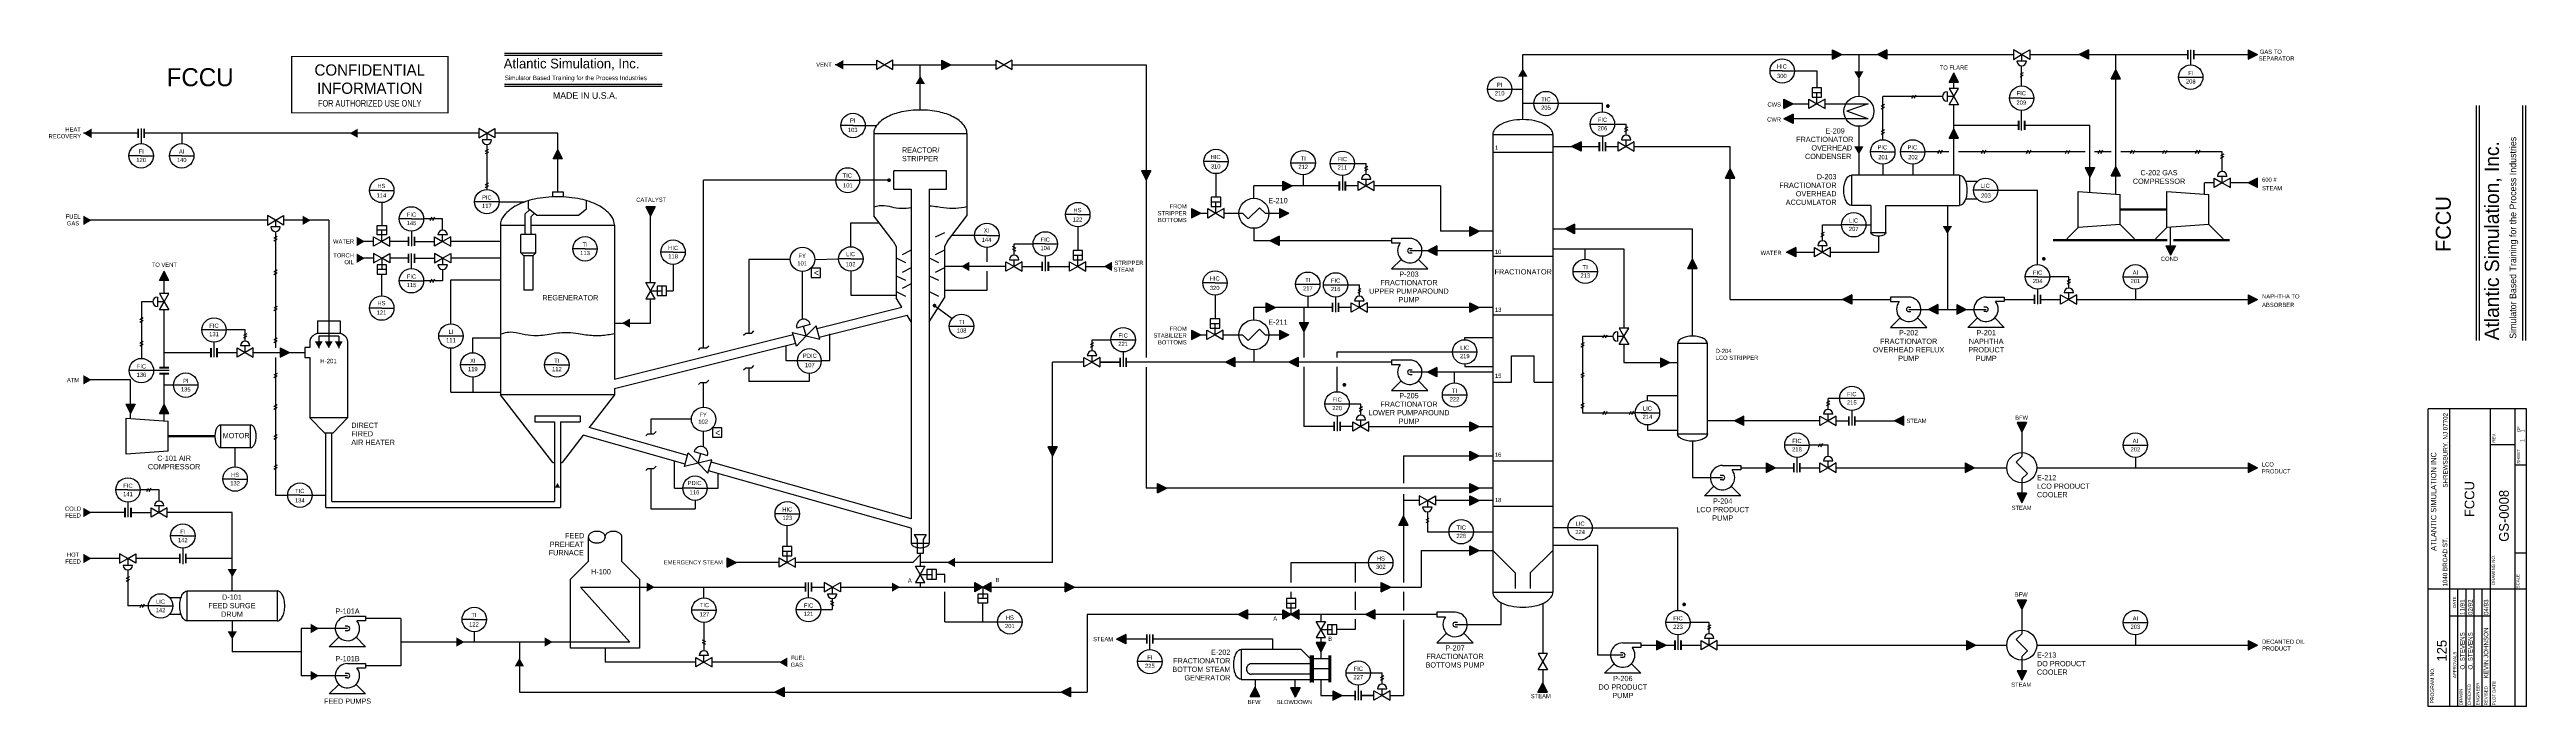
# Model space of a CAD drawing. Extents: x 0.1 to 82.6, y 0 to 21.8.
import ezdxf
from ezdxf.enums import TextEntityAlignment as Align

# ---------------------------------------------------------------- set-up
doc = ezdxf.new("R2010")
doc.units = 0
doc.linetypes.add('HIDDEN', pattern=[0])
doc.layers.get('0').update_dxf_attribs({"linetype": 'CONTINUOUS'})
for name, color, linetype in [('E-EQUIP', 2, 'HIDDEN'), ('E-INSTR', 4, 'HIDDEN'), ('EQUIP', 2, 'CONTINUOUS'), ('GS-SSSS', 7, 'CONTINUOUS'), ('INSTR', 4, 'CONTINUOUS'), ('LINE', 7, 'CONTINUOUS'), ('TEXT', 3, 'CONTINUOUS'), ('TITLE', 6, 'CONTINUOUS'), ('VALVE', 1, 'CONTINUOUS')]:
    doc.layers.add(name, color=color, linetype=linetype)

# ---------------------------------------------------------------- blocks, each defined once
blk = doc.blocks.new('G-ARROW')
at = {"color": 0}
for p, q in [((-0.3125, 0.15625), (0, 0)), ((-0.3125, 0.15625), (-0.3125, -0.15625)), ((-0.3125, -0.15625), (0, 0))]:
    blk.add_line(p, q, dxfattribs=at)
blk.add_solid([(0, 0), (-0.3125, 0.15625), (-0.3125, -0.15625)], dxfattribs=at)
blk = doc.blocks.new('ARROW')
at = {"color": 0}
blk.add_solid([(0, 0), (-0.271, 0.156), (-0.271, -0.156)], dxfattribs=at)
blk = doc.blocks.new('PN-V')
at = {"color": 0}
for p, q in [((0.054, 0.031), (-0.054, -0.031)), ((0.054, -0.055), (-0.054, -0.118))]:
    blk.add_line(p, q, dxfattribs=at)
blk = doc.blocks.new('HS-NO')
at = {"color": 0}
for p, q in [((0.156, 0.378), (-0.156, 0.378)), ((0, 0), (0, 0.378))]:
    blk.add_line(p, q, dxfattribs=at)
for points in [[(-0.271, -0.156), (-0.271, 0.156), (0, 0)], [(0.156, 0.222), (0.156, 0.534), (-0.156, 0.534), (-0.156, 0.222)], [(0.271, -0.156), (0.271, 0.156), (0, 0)]]:
    blk.add_lwpolyline(points, close=True, dxfattribs=at)
blk = doc.blocks.new('HS-NC')
at = {"color": 0}
for p, q in [((-0.156, 0.378), (0.156, 0.378)), ((0, 0), (0, 0.378))]:
    blk.add_line(p, q, dxfattribs=at)
for points in [[(-0.271, -0.156), (-0.271, 0.156), (0, 0)], [(0.156, 0.222), (0.156, 0.534), (-0.156, 0.534), (-0.156, 0.222)], [(0.271, -0.156), (0.271, 0.156), (0, 0)]]:
    blk.add_lwpolyline(points, close=True, dxfattribs=at)
blk.add_solid([(0.271, -0.156), (0.271, 0.156), (-0.271, 0.156), (-0.271, -0.156)], dxfattribs=at)
blk = doc.blocks.new('PN-H')
at = {"color": 0}
for p, q in [((-0.031, -0.054), (0.031, 0.054)), ((0.055, -0.054), (0.118, 0.054))]:
    blk.add_line(p, q, dxfattribs=at)
blk = doc.blocks.new('B-INSTR')
at = {"color": 0}
for q in [(-0.40625, 0.40625), (0.40625, 0.40625)]:
    blk.add_line((0, 0.40625), q, dxfattribs=at)
blk.add_circle((0, 0.40625), 0.40625, dxfattribs=at)
blk = doc.blocks.new('BREAK')
at = {"color": 0}
for p, q in [((-0.171, -0.071), (-0.1, 0)), ((-0.1, 0), (0.1, 0)), ((0.1, 0), (0.171, 0.071))]:
    blk.add_line(p, q, dxfattribs=at)
blk = doc.blocks.new('10FY-MAX')
at = {"layer": 'INSTR', "color": 0}
blk.add_lwpolyline([(0, -0.62), (0.62, -0.62), (0.62, 0), (0, 0)], close=True, dxfattribs=at)
at = {"layer": 'TEXT', "color": 0}
blk.add_text('>', height=0.45, dxfattribs=at).set_placement((0.09, -0.51))

msp = doc.modelspace()

# ---------------------------------------------------------------- linework, layer by layer
at = {"color": 0}
for p, q in [((82.562, 9.87), (79.292, 9.87)), ((79.292, -0.03), (79.292, 9.87)), ((80.012, -0.03), (80.012, 9.87)), ((81.362, -0.03), (81.362, 9.87)), ((82.187, -0.03), (82.187, 9.87)), ((82.562, -0.03), (82.562, 9.87)), ((82.187, 8.67), (81.362, 8.67)), ((82.562, 7.995), (82.187, 7.995)), ((82.562, 5.07), (82.187, 5.07)), ((82.562, 3.87), (79.292, 3.87)), ((80.282, -0.03), (80.282, 3.87)), ((80.552, -0.03), (80.552, 3.87)), ((80.822, -0.03), (80.822, 3.87)), ((81.092, -0.03), (81.092, 3.87)), ((81.362, 2.97), (80.012, 2.97)), ((82.562, -0.03), (79.292, -0.03))]:
    msp.add_line(p, q, dxfattribs=at)
for points in [[(71.255, 21.815), (71.255, 21.502), (71.315, 21.815), (71.315, 21.502)], [(71.515, 21.815), (71.515, 21.502), (71.455, 21.815), (71.455, 21.502)], [(3.021, 18.885), (3.021, 19.197), (3.081, 18.885), (3.081, 19.197)], [(3.281, 18.885), (3.281, 19.197), (3.221, 18.885), (3.221, 19.197)], [(65.626, 19.46), (65.626, 19.148), (65.686, 19.46), (65.686, 19.148)], [(65.886, 19.46), (65.886, 19.148), (65.826, 19.46), (65.826, 19.148)], [(51.668, 18.442), (51.668, 18.755), (51.728, 18.442), (51.728, 18.755)], [(51.928, 18.442), (51.928, 18.755), (51.868, 18.442), (51.868, 18.755)], [(43.011, 17.135), (43.011, 17.448), (43.071, 17.135), (43.071, 17.448)], [(43.271, 17.135), (43.271, 17.448), (43.211, 17.135), (43.211, 17.448)], [(12.019, 15.287), (12.019, 15.599), (12.079, 15.287), (12.079, 15.599)], [(12.019, 15.04), (12.019, 14.727), (12.079, 15.04), (12.079, 14.727)], [(12.279, 15.287), (12.279, 15.599), (12.219, 15.287), (12.219, 15.599)], [(12.279, 15.04), (12.279, 14.727), (12.219, 15.04), (12.219, 14.727)], [(33.12, 14.455), (33.12, 14.767), (33.18, 14.455), (33.18, 14.767)], [(33.38, 14.455), (33.38, 14.767), (33.32, 14.455), (33.32, 14.767)], [(42.785, 13.091), (42.785, 13.404), (42.845, 13.091), (42.845, 13.404)], [(43.045, 13.091), (43.045, 13.404), (42.985, 13.091), (42.985, 13.404)], [(66.154, 13.358), (66.154, 13.67), (66.214, 13.358), (66.214, 13.67)], [(66.414, 13.358), (66.414, 13.67), (66.354, 13.358), (66.354, 13.67)], [(5.445, 11.589), (5.445, 11.902), (5.505, 11.589), (5.505, 11.902)], [(5.705, 11.589), (5.705, 11.902), (5.645, 11.589), (5.645, 11.902)], [(35.714, 11.266), (35.714, 11.578), (35.774, 11.266), (35.774, 11.578)], [(35.974, 11.266), (35.974, 11.578), (35.914, 11.266), (35.914, 11.578)], [(4.072, 11.274), (3.759, 11.274), (4.072, 11.214), (3.759, 11.214)], [(4.072, 11.014), (3.759, 11.014), (4.072, 11.074), (3.759, 11.074)], [(42.835, 9.131), (42.835, 9.443), (42.895, 9.131), (42.895, 9.443)], [(43.095, 9.131), (43.095, 9.443), (43.035, 9.131), (43.035, 9.443)], [(59.973, 9.315), (59.973, 9.627), (60.033, 9.315), (60.033, 9.627)], [(60.233, 9.315), (60.233, 9.627), (60.173, 9.315), (60.173, 9.627)], [(58.143, 7.757), (58.143, 8.07), (58.203, 7.757), (58.203, 8.07)], [(58.403, 7.757), (58.403, 8.07), (58.343, 7.757), (58.343, 8.07)], [(2.581, 6.267), (2.581, 6.58), (2.641, 6.267), (2.641, 6.58)], [(2.841, 6.267), (2.841, 6.58), (2.781, 6.267), (2.781, 6.58)], [(4.408, 4.735), (4.408, 5.048), (4.468, 4.735), (4.468, 5.048)], [(4.668, 4.735), (4.668, 5.048), (4.608, 4.735), (4.608, 5.048)], [(25.237, 4.097), (25.237, 3.784), (25.297, 4.097), (25.297, 3.784)], [(25.497, 4.097), (25.497, 3.784), (25.437, 4.097), (25.437, 3.784)], [(36.602, 2.366), (36.602, 2.054), (36.662, 2.366), (36.662, 2.054)], [(36.862, 2.366), (36.862, 2.054), (36.802, 2.366), (36.802, 2.054)], [(54.184, 1.853), (54.184, 2.166), (54.244, 1.853), (54.244, 2.166)], [(54.444, 1.853), (54.444, 2.166), (54.384, 1.853), (54.384, 2.166)], [(43.54, 0.176), (43.54, 0.489), (43.6, 0.176), (43.6, 0.489)], [(43.8, 0.176), (43.8, 0.489), (43.74, 0.176), (43.74, 0.489)]]:
    msp.add_solid(points, dxfattribs=at)
at = {"layer": 'E-EQUIP', "color": 0}
for p, q in [((48.148, 18.411), (50.148, 18.411)), ((48.148, 14.948), (50.148, 14.948)), ((48.148, 13.001), (50.148, 13.001)), ((48.773, 11.64), (49.523, 11.64)), ((48.773, 10.765), (48.773, 11.64)), ((49.523, 10.765), (49.523, 11.64)), ((48.148, 10.765), (48.773, 10.765)), ((49.523, 10.765), (50.148, 10.765)), ((48.148, 8.141), (50.148, 8.141)), ((48.148, 6.632), (50.148, 6.632))]:
    msp.add_line(p, q, dxfattribs=at)
at = {"layer": 'E-INSTR', "color": 0}
for p, q in [((51.798, 20.031), (50.326, 20.031)), ((51.798, 19.755), (51.798, 20.031)), ((26.268, 17.479), (21.875, 17.479)), ((21.875, 11.899), (21.875, 17.479)), ((64.964, 17.143), (66.284, 17.143)), ((66.284, 14.67), (66.284, 17.143)), ((24.762, 14.847), (23.379, 14.847)), ((23.379, 14.847), (23.379, 12.394)), ((25.574, 14.847), (26.37, 14.861)), ((25.168, 12.851), (25.168, 14.441)), ((42.965, 11.578), (42.965, 11.766)), ((42.965, 11.766), (46.808, 11.766)), ((21.875, 9.93), (21.875, 10.751)), ((23.379, 11.241), (23.379, 10.779)), ((25.395, 10.779), (23.379, 10.779)), ((25.395, 11.059), (25.395, 10.779)), ((42.965, 10.443), (42.965, 11.265)), ((21.469, 9.524), (20.122, 9.524)), ((20.122, 9.524), (20.122, 9.044)), ((21.875, 8.602), (21.875, 9.118)), ((53.086, 9.742), (53.298, 9.742)), ((6.278, 7.941), (6.278, 8.584)), ((20.122, 7.891), (20.122, 6.546)), ((21.59, 6.826), (21.59, 6.546)), ((20.122, 6.546), (21.59, 6.546)), ((51.461, 5.912), (54.314, 5.912)), ((54.314, 3.166), (54.314, 5.912)), ((29.902, 4.364), (29.624, 4.364)), ((29.902, 4.097), (29.902, 4.364)), ((41.435, 4.097), (41.435, 4.754)), ((41.435, 4.754), (44.013, 4.754)), ((43.571, 4.754), (43.571, 4.097)), ((29.902, 2.784), (29.902, 3.784)), ((31.175, 2.784), (31.175, 3.406)), ((41.435, 3.561), (41.435, 3.784)), ((43.571, 3.784), (43.571, 3.184)), ((29.902, 2.784), (31.664, 2.784)), ((43.571, 2.529), (42.957, 2.529)), ((43.571, 2.871), (43.571, 2.529))]:
    msp.add_line(p, q, dxfattribs=at)
at = {"layer": 'E-INSTR', "color": 0, "linetype": 'CONTINUOUS'}
msp.add_line((15.065, 16.765), (15.937, 16.765), dxfattribs=at)
at = {"layer": 'E-INSTR', "color": 0, "linetype": 'HIDDEN'}
msp.add_line((24.659, 5.293), (24.659, 5.977), dxfattribs=at)
at = {"layer": 'EQUIP', "color": 0}
for p, q in [((27.54, 19.039), (30.64, 19.039)), ((27.54, 19.039), (27.54, 16.298)), ((30.64, 19.039), (30.64, 16.298)), ((48.148, 18.996), (50.148, 18.996)), ((48.148, 18.996), (48.148, 3.77)), ((50.148, 18.996), (50.148, 3.77)), ((29.967, 17.787), (28.213, 17.787)), ((28.213, 17.187), (28.213, 17.787)), ((29.967, 17.187), (29.967, 17.787)), ((63.686, 17.643), (60.086, 17.643)), ((60.086, 17.643), (60.086, 16.643)), ((63.686, 17.643), (63.686, 16.643)), ((15.936, 16.359), (16.076, 16.499)), ((16.041, 16.527), (16.041, 16.799)), ((16.311, 16.318), (16.041, 16.527)), ((16.845, 17.098), (16.845, 16.925)), ((16.845, 17.098), (17.195, 17.098)), ((17.195, 17.098), (17.195, 16.924)), ((17.711, 16.318), (17.981, 16.527)), ((17.981, 16.527), (17.981, 16.799)), ((28.213, 17.187), (28.79, 17.187)), ((28.79, 17.187), (28.79, 6.208)), ((29.39, 17.187), (29.39, 5.4)), ((29.39, 17.187), (29.967, 17.187)), ((60.736, 16.643), (60.086, 16.643)), ((60.736, 16.643), (60.736, 15.743)), ((61.236, 15.743), (61.236, 16.643)), ((61.236, 16.643), (63.686, 16.643)), ((67.633, 17.106), (69.033, 17.006)), ((67.633, 15.906), (67.633, 17.106)), ((69.033, 16.006), (69.033, 17.006)), ((70.586, 17.106), (71.986, 17.006)), ((70.586, 15.906), (70.586, 17.106)), ((71.986, 16.006), (71.986, 17.006)), ((15.111, 15.979), (15.111, 10.34)), ((15.111, 15.979), (15.936, 15.979)), ((15.786, 15.068), (15.786, 15.668)), ((16.286, 15.668), (15.786, 15.668)), ((15.936, 15.668), (15.936, 16.359)), ((16.136, 16.276), (16.236, 16.376)), ((16.136, 15.668), (16.136, 16.276)), ((16.136, 15.979), (18.911, 15.979)), ((16.286, 15.068), (16.286, 15.668)), ((16.311, 16.318), (17.711, 16.318)), ((18.911, 15.979), (18.911, 10.855)), ((28.19, 15.448), (27.54, 16.298)), ((29.89, 15.731), (29.588, 15.58)), ((29.99, 15.448), (30.64, 16.298)), ((60.736, 15.743), (61.236, 15.743)), ((67.633, 15.906), (67.259, 15.533)), ((69.033, 16.006), (67.633, 15.906)), ((69.033, 16.006), (69.508, 15.533)), ((70.586, 15.906), (70.212, 15.533)), ((71.986, 16.006), (70.586, 15.906)), ((71.986, 16.006), (72.46, 15.533)), ((15.786, 15.068), (15.886, 14.968)), ((15.786, 15.068), (16.286, 15.068)), ((16.186, 14.968), (15.886, 14.968)), ((15.886, 14.968), (15.886, 13.818)), ((16.286, 15.068), (16.186, 14.968)), ((16.186, 14.968), (16.186, 13.818)), ((16.286, 15.6), (16.286, 15.6)), ((28.19, 15.448), (28.29, 15.274)), ((28.29, 15.274), (28.29, 13.563)), ((28.29, 14.892), (28.592, 14.741)), ((28.79, 15.148), (28.488, 14.997)), ((29.39, 14.892), (29.692, 14.741)), ((29.89, 15.148), (29.588, 14.997)), ((29.99, 15.448), (29.89, 15.274)), ((29.89, 15.274), (29.89, 13.563)), ((28.29, 14.303), (28.592, 14.152)), ((28.79, 14.56), (28.488, 14.409)), ((28.79, 14.031), (28.488, 13.88)), ((29.39, 14.303), (29.692, 14.152)), ((29.89, 14.56), (29.588, 14.409)), ((16.186, 13.818), (15.886, 13.818)), ((25.646, 12.547), (28.48, 13.259)), ((28.29, 13.775), (28.592, 13.624)), ((28.48, 13.259), (28.29, 13.563)), ((29.39, 13.775), (29.692, 13.624)), ((29.39, 12.763), (29.89, 13.563)), ((9.021, 12.801), (9.021, 12.384)), ((9.021, 12.801), (9.771, 12.801)), ((9.771, 12.384), (9.021, 12.384)), ((9.771, 12.801), (9.771, 12.384)), ((25.728, 12.259), (28.647, 12.992)), ((28.79, 12.763), (28.647, 12.992)), ((8.605, 11.912), (8.605, 11.579)), ((8.771, 11.912), (8.605, 11.912)), ((8.605, 11.579), (8.771, 11.579)), ((8.771, 12.135), (8.771, 11.912)), ((8.771, 11.579), (8.771, 9.572)), ((10.021, 12.135), (10.021, 9.572)), ((18.911, 10.855), (24.858, 12.349)), ((18.911, 10.546), (24.941, 12.061)), ((55.298, 12.044), (54.298, 12.044)), ((54.298, 12.044), (54.298, 9.044)), ((55.298, 9.044), (55.298, 12.044)), ((16.856, 8.088), (15.111, 10.34)), ((18.911, 10.34), (15.111, 10.34)), ((18.911, 10.34), (18.067, 9.251)), ((18.911, 10.546), (18.911, 10.34)), ((2.655, 9.559), (4.055, 9.459)), ((2.655, 8.359), (2.655, 9.559)), ((4.055, 8.459), (4.055, 9.459)), ((5.795, 9.334), (5.795, 8.584)), ((6.795, 9.334), (5.795, 9.334)), ((6.795, 8.584), (6.795, 9.334)), ((8.771, 9.572), (9.25, 9.072)), ((10.021, 9.572), (8.771, 9.572)), ((9.25, 9.072), (9.542, 9.072)), ((9.296, 6.587), (9.296, 9.072)), ((9.496, 6.787), (9.496, 9.072)), ((10.021, 9.572), (9.542, 9.072)), ((16.261, 9.637), (16.261, 9.437)), ((16.261, 9.637), (17.761, 9.637)), ((16.261, 9.437), (16.911, 9.437)), ((16.911, 9.437), (16.911, 6.787)), ((17.111, 9.437), (17.761, 9.437)), ((17.111, 9.437), (17.111, 6.587)), ((17.761, 9.637), (17.761, 9.437)), ((21.342, 8.322), (18.067, 9.251)), ((4.055, 8.459), (2.655, 8.359)), ((5.795, 8.584), (6.795, 8.584)), ((17.869, 8.995), (17.166, 8.088)), ((21.259, 8.033), (17.869, 8.995)), ((54.298, 9.044), (55.298, 9.044)), ((16.856, 8.088), (16.911, 8.088)), ((17.111, 8.088), (17.166, 8.088)), ((28.79, 5.896), (22.04, 7.812)), ((28.79, 6.208), (22.123, 8.1)), ((9.496, 6.787), (16.911, 6.787)), ((9.296, 6.587), (17.111, 6.587)), ((28.79, 5.896), (28.79, 5.4)), ((18.046, 4.805), (18.046, 5.605)), ((19.146, 5.605), (19.146, 4.805)), ((28.79, 5.4), (29.39, 5.4)), ((28.89, 5.692), (29.29, 5.692)), ((28.89, 5.692), (28.99, 5.519)), ((28.99, 5.519), (28.99, 5.06)), ((29.19, 5.06), (28.99, 5.06)), ((29.29, 5.692), (29.19, 5.519)), ((29.19, 5.519), (29.19, 5.06)), ((48.148, 5.163), (48.898, 4.41)), ((50.148, 5.163), (49.398, 4.41)), ((17.446, 4.205), (18.046, 4.805)), ((19.146, 4.805), (19.746, 4.205)), ((48.898, 4.41), (48.898, 3.896)), ((49.398, 4.41), (49.398, 3.896)), ((4.683, 2.815), (4.683, 3.815)), ((4.683, 3.815), (7.683, 3.815)), ((7.683, 3.815), (7.683, 2.815)), ((48.148, 3.77), (50.148, 3.77)), ((7.683, 2.815), (4.683, 2.815)), ((41.773, 1.867), (39.773, 1.867)), ((39.773, 1.867), (39.773, 0.867)), ((42.073, 1.567), (41.773, 1.867)), ((42.073, 1.667), (42.073, 0.767)), ((42.173, 1.667), (42.173, 0.767)), ((39.773, 0.867), (42.773, 0.867)), ((42.073, 1.567), (42.773, 1.567)), ((42.673, 1.217), (42.173, 1.217))]:
    msp.add_line(p, q, dxfattribs=at)
for points in [[(30.64, 19.039, 0.174705), (30.545, 19.302, 0.104203), (30.186, 19.587, 0.064948), (29.717, 19.75, 0.051099), (29.09, 19.814, 0.051099), (28.463, 19.75, 0.064948), (27.994, 19.587, 0.104203), (27.634, 19.302, 0.174705), (27.54, 19.039, 0.174705)], [(50.148, 18.996, 0.174705), (50.087, 19.166, 0.104203), (49.855, 19.35, 0.064948), (49.552, 19.455, 0.051099), (49.148, 19.496, 0.051099), (48.744, 19.455, 0.064948), (48.441, 19.35, 0.104203), (48.209, 19.166, 0.174705), (48.148, 18.996, 0.174705)], [(60.086, 16.643, -0.174705), (60.001, 16.673, -0.104203), (59.909, 16.789, -0.064948), (59.856, 16.94, -0.051099), (59.836, 17.143, -0.051099), (59.856, 17.345, -0.064948), (59.909, 17.496, -0.104203), (60.001, 17.612, -0.174705), (60.086, 17.643, -0.174705)], [(63.686, 17.643, -0.174705), (63.77, 17.612, -0.104203), (63.862, 17.496, -0.064948), (63.915, 17.345, -0.051099), (63.936, 17.143, -0.051099), (63.915, 16.94, -0.064948), (63.862, 16.789, -0.104203), (63.77, 16.673, -0.174705), (63.686, 16.643, -0.174705)], [(18.911, 15.979, 0.174705), (18.795, 16.3, 0.104203), (18.355, 16.65, 0.064948), (17.779, 16.85, 0.051099), (17.011, 16.929, 0.051099), (16.243, 16.85, 0.064948), (15.668, 16.65, 0.104203), (15.227, 16.3, 0.174705), (15.111, 15.979, 0.174705)], [(27.54, 16.589, -0.025426), (27.721, 16.636, -0.055947), (27.806, 16.643, -0.062225), (28.13, 16.595, 0.062966), (28.451, 16.549, 0.039639), (28.79, 16.569, -0.059539)], [(29.39, 16.629, -0.033203), (29.658, 16.6, 0.024916), (30.061, 16.549, 0.042499), (30.272, 16.55, 0.024062), (30.64, 16.603)], [(61.236, 15.743, -0.174705), (61.22, 15.7, -0.104203), (61.162, 15.654, -0.064948), (61.087, 15.628, -0.051099), (60.986, 15.618, -0.051099), (60.885, 15.628, -0.064948), (60.809, 15.654, -0.104203), (60.751, 15.7, -0.174705), (60.736, 15.743, -0.174705)], [(9.021, 12.386, 0.023655), (8.954, 12.356, 0.104203), (8.809, 12.241, 0.174705), (8.771, 12.135, 0.174705)], [(10.021, 12.135, 0.174705), (9.983, 12.241, 0.104203), (9.838, 12.356, 0.023655), (9.771, 12.386, 0.051099)], [(15.111, 12.363, -0.025426), (15.334, 12.421, -0.055947), (15.438, 12.43, -0.062225), (15.835, 12.371, 0.062966), (16.227, 12.314, 0.055796), (16.81, 12.367, -0.059539), (17.357, 12.413, -0.035349), (17.707, 12.376, 0.024916), (18.202, 12.314, 0.042499), (18.46, 12.316, 0.024062), (18.911, 12.38)], [(55.298, 12.044, 0.176325), (55.268, 12.127, 0.103901), (55.152, 12.218, 0.064303), (55.001, 12.27, 0.050467), (54.798, 12.291, 0.050467), (54.596, 12.27, 0.064303), (54.445, 12.218, 0.103901), (54.329, 12.127, 0.176325), (54.298, 12.044, 0.176325)], [(5.795, 9.334, 0.174705), (5.731, 9.311, 0.104203), (5.662, 9.224, 0.064948), (5.623, 9.111, 0.051099), (5.607, 8.959, 0.051099), (5.623, 8.808, 0.064948), (5.662, 8.694, 0.104203), (5.731, 8.607, 0.174705), (5.795, 8.584, 0.174705)], [(6.795, 8.584, 0.174705), (6.858, 8.607, 0.104203), (6.928, 8.694, 0.064948), (6.967, 8.808, 0.051099), (6.982, 8.959, 0.051099), (6.967, 9.111, 0.064948), (6.928, 9.224, 0.104203), (6.858, 9.311, 0.174705), (6.795, 9.334, 0.174705)], [(55.298, 9.044, -0.176325), (55.268, 8.96, -0.103901), (55.152, 8.869, -0.064303), (55.001, 8.817, -0.050467), (54.798, 8.797, -0.050467), (54.596, 8.817, -0.064303), (54.445, 8.869, -0.103901), (54.329, 8.96, -0.176325), (54.298, 9.044, -0.176325)], [(18.596, 5.605, -0.129313), (18.616, 5.678, -0.106376), (18.677, 5.747, -0.084636), (18.763, 5.79, -0.073821), (18.871, 5.806, -0.073821), (18.98, 5.79, -0.084636), (19.066, 5.747, -0.106376), (19.127, 5.678, -0.129313), (19.146, 5.605, -0.129313)], [(28.79, 5.4, 0.174705), (28.808, 5.349, 0.104203), (28.878, 5.294, 0.064948), (28.968, 5.263, 0.051099), (29.09, 5.25, 0.051099), (29.211, 5.263, 0.064948), (29.302, 5.294, 0.104203), (29.371, 5.349, 0.174705), (29.39, 5.4, 0.174705)], [(4.683, 2.815, -0.176325), (4.599, 2.845, -0.103901), (4.508, 2.961, -0.064303), (4.456, 3.112, -0.050467), (4.436, 3.315, -0.050467), (4.456, 3.517, -0.064303), (4.508, 3.668, -0.103901), (4.599, 3.784, -0.176325), (4.683, 3.815, -0.176325)], [(7.683, 2.815, 0.176325), (7.766, 2.845, 0.103901), (7.857, 2.961, 0.064303), (7.909, 3.112, 0.050467), (7.93, 3.315, 0.050467), (7.909, 3.517, 0.064303), (7.857, 3.668, 0.103901), (7.766, 3.784, 0.176325), (7.683, 3.815, 0.176325)], [(48.148, 3.77, 0.174705), (48.209, 3.601, 0.104203), (48.441, 3.417, 0.064948), (48.744, 3.312, 0.051099), (49.148, 3.27, 0.051099), (49.552, 3.312, 0.064948), (49.855, 3.417, 0.104203), (50.087, 3.601, 0.174705), (50.148, 3.77, 0.174705)], [(39.773, 0.867, -0.176325), (39.689, 0.898, -0.103901), (39.598, 1.014, -0.064303), (39.546, 1.165, -0.050467), (39.526, 1.367, -0.050467), (39.546, 1.57, -0.064303), (39.598, 1.721, -0.103901), (39.689, 1.837, -0.176325), (39.773, 1.867, -0.176325)]]:
    msp.add_lwpolyline(points, format="xyb", dxfattribs=at)
at = {"layer": 'EQUIP', "color": 0, "const_width": 0.075}
for points in [[(69.033, 16.506), (70.586, 16.506)], [(66.795, 15.481), (70.611, 15.481)], [(70.803, 15.481), (72.683, 15.481)], [(4.055, 8.959), (5.607, 8.959)]]:
    msp.add_lwpolyline(points, dxfattribs=at)
at = {"layer": 'EQUIP', "color": 0}
msp.add_lwpolyline([(18.596, 5.605, -0.129313), (18.577, 5.531, -0.106376), (18.516, 5.462, -0.084636), (18.43, 5.419, -0.073821), (18.321, 5.403, -0.073821), (18.213, 5.419, -0.084636), (18.127, 5.462, -0.106376), (18.066, 5.531, -0.129313), (18.046, 5.605, -0.129313), (18.066, 5.678, -0.106376), (18.127, 5.747, -0.084636), (18.213, 5.79, -0.073821), (18.321, 5.806, -0.073821), (18.43, 5.79, -0.084636), (18.516, 5.747, -0.106376), (18.577, 5.678, -0.129313)], format="xyb", close=True, dxfattribs=at)
for points in [[(17.446, 1.905), (17.446, 4.205)], [(19.746, 4.205), (19.746, 1.905), (17.446, 1.905)]]:
    msp.add_lwpolyline(points, dxfattribs=at)
for centre in [(60.336, 19.773), (40.196, 16.379), (40.196, 12.335), (65.758, 7.914), (65.758, 2.009)]:
    msp.add_circle(centre, 0.5, dxfattribs=at)
for points in [[(42.073, 1.667), (42.073, 0.767), (42.173, 1.667), (42.173, 0.767)], [(42.673, 1.667), (42.673, 0.767), (42.773, 1.667), (42.773, 0.767)]]:
    msp.add_solid(points, dxfattribs=at)
at = {"layer": 'INSTR', "color": 0}
for p, q in [((71.385, 21.315), (71.385, 21.815)), ((57.784, 21.115), (57.377, 21.115)), ((57.784, 21.115), (58.19, 21.115)), ((65.756, 20.617), (65.756, 21.281)), ((70.979, 20.909), (71.791, 20.909)), ((47.97, 20.512), (48.782, 20.512)), ((48.782, 20.512), (49.148, 20.512)), ((49.514, 20.031), (49.148, 20.031)), ((50.326, 20.031), (49.514, 20.031)), ((63.116, 20.261), (61.132, 20.261)), ((61.132, 18.827), (61.132, 20.261)), ((65.756, 20.21), (65.35, 20.21)), ((65.756, 20.21), (66.162, 20.21)), ((65.756, 19.138), (65.756, 19.804)), ((3.151, 19.204), (3.151, 18.697)), ((4.501, 19.041), (4.501, 18.697)), ((26.851, 19.301), (26.445, 19.301)), ((26.851, 19.301), (27.258, 19.301)), ((27.258, 19.301), (27.634, 19.301)), ((51.391, 19.348), (52.204, 19.348)), ((52.204, 19.348), (52.589, 19.348)), ((52.589, 18.976), (52.589, 19.348)), ((3.151, 18.291), (2.745, 18.291)), ((3.151, 18.291), (3.558, 18.291)), ((4.501, 18.291), (4.095, 18.291)), ((4.501, 18.291), (4.907, 18.291)), ((14.659, 18.663), (14.659, 17.171)), ((51.798, 18.942), (51.798, 18.442)), ((61.132, 18.421), (60.726, 18.421)), ((61.132, 18.421), (61.538, 18.421)), ((62.129, 18.421), (61.722, 18.421)), ((62.129, 18.421), (62.535, 18.421)), ((63.336, 18.421), (62.535, 18.421)), ((67.867, 18.421), (63.65, 18.421)), ((68.737, 18.421), (68.186, 18.421)), ((72.435, 18.421), (69.053, 18.421)), ((72.435, 17.773), (72.435, 18.421)), ((28.048, 17.479), (27.08, 17.479)), ((38.933, 18.104), (38.527, 18.104)), ((38.933, 18.104), (39.34, 18.104)), ((41.429, 18.063), (42.241, 18.063)), ((41.835, 17.657), (41.835, 17.291)), ((42.735, 18.041), (43.547, 18.041)), ((43.141, 17.635), (43.141, 17.135)), ((43.547, 18.041), (43.933, 18.041)), ((43.933, 17.669), (43.933, 18.041)), ((61.132, 18.015), (61.132, 17.64)), ((62.129, 18.015), (62.129, 17.64)), ((64.275, 17.435), (63.891, 17.435)), ((11.161, 17.14), (10.755, 17.14)), ((11.161, 17.14), (11.568, 17.14)), ((15.065, 16.765), (14.253, 16.765)), ((64.275, 16.85), (63.891, 16.85)), ((64.557, 17.143), (64.151, 17.143)), ((64.557, 17.143), (64.964, 17.143)), ((7.623, 15.767), (7.623, 11.902)), ((12.149, 16.193), (11.743, 16.193)), ((12.149, 16.193), (12.556, 16.193)), ((12.149, 15.787), (12.149, 15.287)), ((13.188, 16.193), (12.556, 16.193)), ((13.188, 15.821), (13.188, 16.193)), ((26.777, 16.063), (27.719, 16.063)), ((26.777, 15.267), (26.777, 16.063)), ((34.333, 16.336), (33.927, 16.336)), ((34.333, 16.336), (34.739, 16.336)), ((59.126, 15.461), (59.126, 15.997)), ((59.126, 15.997), (59.758, 15.997)), ((60.165, 15.997), (59.758, 15.997)), ((60.165, 15.997), (60.736, 15.997)), ((12.149, 14.54), (12.149, 15.04)), ((17.927, 15.196), (17.521, 15.196)), ((17.927, 15.196), (18.333, 15.196)), ((20.859, 15.086), (20.453, 15.086)), ((20.859, 15.086), (21.265, 15.086)), ((26.777, 14.861), (26.37, 14.861)), ((26.777, 14.861), (27.183, 14.861)), ((30.899, 15.645), (30.141, 15.645)), ((31.305, 15.645), (30.899, 15.645)), ((31.305, 15.645), (31.711, 15.645)), ((31.305, 15.239), (31.305, 14.766)), ((32.212, 15.361), (32.844, 15.361)), ((32.212, 14.989), (32.212, 15.361)), ((33.25, 15.361), (32.844, 15.361)), ((33.25, 15.361), (33.657, 15.361)), ((33.25, 14.955), (33.25, 14.455)), ((51.226, 14.853), (51.226, 15.198)), ((12.149, 14.134), (11.743, 14.134)), ((12.149, 14.134), (12.556, 14.134)), ((13.188, 14.134), (12.556, 14.134)), ((13.188, 14.506), (13.188, 14.134)), ((13.463, 12.7), (13.463, 14.161)), ((13.463, 14.161), (15.111, 14.161)), ((26.777, 14.455), (26.777, 13.659)), ((31.305, 14.451), (31.305, 13.805)), ((38.901, 14.06), (38.495, 14.06)), ((38.901, 14.06), (39.307, 14.06)), ((41.584, 14.019), (42.396, 14.019)), ((50.82, 14.447), (51.633, 14.447)), ((66.284, 14.264), (65.878, 14.264)), ((66.284, 14.264), (66.69, 14.264)), ((67.323, 14.264), (66.69, 14.264)), ((67.323, 13.892), (67.323, 14.264)), ((69.135, 14.264), (69.947, 14.264)), ((3.538, 13.435), (3.159, 13.435)), ((3.159, 13.435), (3.159, 11.55)), ((11.161, 13.224), (10.755, 13.224)), ((11.161, 13.224), (11.568, 13.224)), ((26.777, 13.659), (28.29, 13.659)), ((29.566, 13.306), (30.147, 12.874)), ((31.305, 13.805), (29.89, 13.805)), ((41.99, 13.613), (41.99, 13.247)), ((42.508, 13.997), (43.321, 13.997)), ((42.915, 13.591), (42.915, 13.091)), ((43.321, 13.997), (43.706, 13.997)), ((43.706, 13.625), (43.706, 13.997)), ((66.284, 13.858), (66.284, 13.358)), ((69.541, 13.858), (69.541, 13.514)), ((5.575, 12.496), (5.169, 12.496)), ((5.575, 12.496), (5.981, 12.496)), ((6.613, 12.496), (5.981, 12.496)), ((6.613, 12.123), (6.613, 12.496)), ((30.056, 12.618), (30.869, 12.618)), ((5.575, 12.089), (5.575, 11.589)), ((7.623, 11.582), (7.623, 7)), ((13.869, 12.294), (13.056, 12.294)), ((13.463, 10.427), (13.463, 11.888)), ((14.191, 12.239), (15.111, 12.239)), ((14.191, 11.739), (14.191, 12.239)), ((24.627, 11.465), (24.627, 11.954)), ((26.082, 11.465), (26.082, 12.367)), ((34.806, 12.172), (35.438, 12.172)), ((34.806, 11.8), (34.806, 12.172)), ((35.844, 12.172), (35.438, 12.172)), ((35.844, 12.172), (36.251, 12.172)), ((35.844, 11.766), (35.844, 11.266)), ((46.808, 11.766), (47.621, 11.766)), ((47.214, 12.249), (48.148, 12.249)), ((47.214, 12.172), (47.214, 12.249)), ((51.134, 12.284), (51.134, 9.742)), ((52.14, 12.284), (51.134, 12.284)), ((4.087, 11.144), (2.753, 11.144)), ((14.597, 11.333), (13.785, 11.333)), ((14.191, 10.927), (14.191, 10.427)), ((16.99, 11.333), (16.583, 11.333)), ((16.99, 11.333), (17.396, 11.333)), ((24.989, 11.465), (24.627, 11.465)), ((26.082, 11.465), (25.801, 11.465)), ((46.875, 10.74), (46.875, 11.091)), ((47.214, 11.36), (47.214, 11.283)), ((47.214, 11.283), (48.148, 11.283)), ((5.041, 10.659), (3.915, 10.659)), ((13.463, 10.427), (15.111, 10.427)), ((42.559, 10.037), (43.371, 10.037)), ((43.371, 10.037), (43.757, 10.037)), ((43.757, 9.665), (43.757, 10.037)), ((46.468, 10.334), (47.281, 10.334)), ((53.298, 10.148), (53.298, 10.316)), ((53.298, 10.316), (54.298, 10.316)), ((59.311, 9.849), (59.311, 10.221)), ((59.696, 10.221), (59.311, 10.221)), ((60.509, 10.221), (59.696, 10.221)), ((42.965, 9.631), (42.965, 9.131)), ((51.134, 9.742), (52.892, 9.742)), ((53.298, 9.742), (52.892, 9.742)), ((53.298, 9.742), (53.705, 9.742)), ((53.298, 9.335), (53.298, 9.167)), ((53.298, 9.167), (54.298, 9.167)), ((60.103, 9.815), (60.103, 9.315)), ((58.273, 8.664), (57.867, 8.664)), ((58.273, 8.664), (58.68, 8.664)), ((58.273, 8.257), (58.273, 7.757)), ((59.312, 8.664), (58.68, 8.664)), ((59.312, 8.291), (59.312, 8.664)), ((69.135, 8.664), (69.947, 8.664)), ((69.541, 8.258), (69.541, 7.914)), ((6.278, 7.535), (5.872, 7.535)), ((6.278, 7.535), (6.684, 7.535)), ((20.904, 7.232), (20.904, 8.134)), ((22.358, 7.232), (22.358, 7.721)), ((2.711, 7.173), (2.305, 7.173)), ((2.711, 7.173), (3.117, 7.173)), ((2.711, 6.767), (2.711, 6.267)), ((3.749, 7.173), (3.117, 7.173)), ((3.749, 6.801), (3.749, 7.173)), ((7.623, 7), (8.028, 7)), ((8.841, 7), (9.296, 7)), ((20.904, 7.232), (21.184, 7.232)), ((21.997, 7.232), (22.358, 7.232)), ((24.659, 6.383), (24.253, 6.383)), ((24.659, 6.383), (25.066, 6.383)), ((45.97, 6.441), (45.97, 5.783)), ((45.97, 5.783), (46.691, 5.783)), ((47.097, 5.783), (46.691, 5.783)), ((47.097, 5.783), (47.504, 5.783)), ((47.504, 5.783), (48.148, 5.783)), ((50.648, 5.912), (50.148, 5.912)), ((51.054, 5.912), (50.648, 5.912)), ((51.054, 5.912), (51.461, 5.912)), ((4.538, 5.642), (4.131, 5.642)), ((4.538, 5.642), (4.944, 5.642)), ((4.538, 5.235), (4.538, 4.699)), ((2.705, 4.514), (2.705, 3.315)), ((44.013, 4.754), (44.826, 4.754)), ((3.392, 3.315), (2.705, 3.315)), ((3.798, 3.315), (3.392, 3.315)), ((3.798, 3.315), (4.204, 3.315)), ((4.092, 3.595), (4.478, 3.595)), ((21.886, 3.579), (21.886, 3.941)), ((25.367, 3.597), (25.367, 4.097)), ((26.159, 3.563), (26.159, 3.19)), ((4.092, 3.035), (4.478, 3.035)), ((14.24, 2.863), (13.834, 2.863)), ((14.24, 2.863), (14.647, 2.863)), ((21.886, 3.173), (21.479, 3.173)), ((21.886, 3.173), (22.292, 3.173)), ((21.886, 2.767), (21.886, 1.817)), ((24.961, 3.19), (25.774, 3.19)), ((25.774, 3.19), (26.159, 3.19)), ((31.664, 2.784), (32.476, 2.784)), ((54.314, 2.759), (53.907, 2.759)), ((54.314, 2.759), (54.72, 2.759)), ((55.352, 2.759), (54.72, 2.759)), ((55.352, 2.387), (55.352, 2.759)), ((69.135, 2.76), (69.947, 2.76)), ((14.24, 2.457), (14.24, 2.113)), ((36.732, 1.866), (36.732, 2.366)), ((54.314, 2.353), (54.314, 1.853)), ((69.541, 2.353), (69.541, 2.009)), ((36.732, 1.46), (36.326, 1.46)), ((36.732, 1.46), (37.138, 1.46)), ((43.264, 1.083), (44.076, 1.083)), ((44.076, 1.083), (44.462, 1.083)), ((44.462, 0.71), (44.462, 1.083)), ((43.67, 0.676), (43.67, 0.176))]:
    msp.add_line(p, q, dxfattribs=at)
at = {"layer": 'INSTR', "color": 0, "linetype": 'HIDDEN'}
for p, q in [((58.19, 21.115), (58.939, 21.115)), ((58.939, 21.115), (58.939, 20.557)), ((38.933, 17.697), (38.933, 16.913)), ((11.161, 16.734), (11.161, 15.977)), ((34.333, 15.93), (34.333, 15.145)), ((11.161, 13.631), (11.161, 14.349)), ((20.859, 14.68), (20.859, 13.801)), ((20.643, 13.801), (20.859, 13.801)), ((38.901, 13.653), (38.901, 12.869))]:
    msp.add_line(p, q, dxfattribs=at)
at = {"layer": 'INSTR', "color": 0, "const_width": 0.0625}
for points in [[(51.951, 19.948, 1), (52.014, 19.948, 1)], [(28.08, 17.479, 1), (28.017, 17.479, 1)], [(66.462, 14.865, 1), (66.524, 14.865, 1)], [(29.597, 13.306, 1), (29.535, 13.306, 1)], [(43.176, 10.67, 1), (43.239, 10.67, 1)], [(54.488, 3.364, 1), (54.55, 3.364, 1)]]:
    msp.add_lwpolyline(points, format="xyb", close=True, dxfattribs=at)
at = {"layer": 'INSTR', "color": 0}
for centre in [(57.784, 21.115), (48.376, 20.512), (65.756, 20.21), (71.385, 20.909), (49.92, 20.031), (26.851, 19.301), (51.798, 19.348), (3.151, 18.291), (4.501, 18.291), (38.933, 18.104), (41.835, 18.063), (43.141, 18.041), (61.132, 18.421), (62.129, 18.421), (11.161, 17.14), (64.557, 17.143), (12.149, 16.193), (14.659, 16.765), (34.333, 16.336), (31.305, 15.645), (33.25, 15.361), (60.165, 15.997), (17.927, 15.196), (20.859, 15.086), (25.168, 14.847), (26.777, 14.861), (51.226, 14.447), (12.149, 14.134), (38.901, 14.06), (41.99, 14.019), (42.915, 13.997), (66.284, 14.264), (69.541, 14.264), (11.161, 13.224), (5.575, 12.496), (13.463, 12.294), (30.462, 12.618), (35.844, 12.172), (3.159, 11.144), (14.191, 11.333), (16.99, 11.333), (47.214, 11.766), (4.635, 10.659), (46.875, 10.334), (21.875, 9.524), (42.965, 10.037), (53.298, 9.742), (60.103, 10.221), (58.273, 8.664), (69.541, 8.664), (2.711, 7.173), (6.278, 7.535), (24.659, 6.383), (4.538, 5.642), (47.097, 5.783), (51.054, 5.912), (44.42, 4.754), (3.798, 3.315), (21.886, 3.173), (25.367, 3.19), (14.24, 2.863), (32.07, 2.784), (54.314, 2.759), (69.541, 2.76), (36.732, 1.46), (43.67, 1.083)]:
    msp.add_circle(centre, 0.406, dxfattribs=at)
at = {"layer": 'LINE', "color": 0}
for p, q in [((49.148, 21.659), (65.485, 21.659)), ((49.148, 19.496), (49.148, 21.659)), ((60.336, 21.659), (60.336, 20.273)), ((66.026, 21.659), (71.255, 21.659)), ((68.894, 17.016), (68.894, 21.659)), ((71.515, 21.659), (73.608, 21.659)), ((27.639, 21.32), (26.253, 21.32)), ((28.18, 21.32), (31.612, 21.32)), ((29.09, 19.814), (29.09, 21.32)), ((32.153, 21.32), (36.613, 21.32)), ((36.613, 21.32), (36.613, 11.579)), ((63.494, 20.531), (63.494, 21.053)), ((57.932, 20.023), (58.669, 20.023)), ((59.21, 20.023), (60.648, 20.023)), ((60.648, 20.023), (59.936, 19.773)), ((63.494, 17.643), (63.494, 19.99)), ((3.021, 19.041), (1.228, 19.041)), ((14.388, 19.041), (3.281, 19.041)), ((17.02, 19.041), (14.93, 19.041)), ((17.02, 17.098), (17.02, 19.041)), ((60.648, 19.523), (57.932, 19.523)), ((60.648, 19.523), (59.936, 19.773)), ((60.336, 19.273), (60.336, 17.643)), ((65.626, 19.304), (63.494, 19.304)), ((68.026, 19.304), (65.886, 19.304)), ((68.026, 17.078), (68.026, 19.304)), ((50.148, 18.598), (51.668, 18.598)), ((51.928, 18.598), (52.319, 18.598)), ((52.86, 18.598), (56.053, 18.598)), ((56.053, 13.514), (56.053, 18.598)), ((71.846, 17.016), (71.846, 17.396)), ((72.165, 17.396), (71.846, 17.396)), ((73.608, 17.396), (72.706, 17.396)), ((20.109, 14.072), (20.109, 16.598)), ((40.008, 16.191), (40.383, 16.566)), ((40.196, 16.879), (40.196, 17.291)), ((43.011, 17.291), (40.196, 17.291)), ((40.383, 16.566), (40.571, 16.379)), ((43.662, 17.291), (43.271, 17.291)), ((46.41, 17.291), (44.203, 17.291)), ((46.41, 17.291), (46.41, 15.779)), ((63.284, 16.643), (63.284, 13.183)), ((7.352, 16.145), (1.228, 16.145)), ((9.396, 16.145), (7.893, 16.145)), ((9.396, 16.145), (9.396, 11.918)), ((38.118, 16.379), (38.663, 16.379)), ((39.204, 16.379), (39.821, 16.379)), ((39.821, 16.379), (40.008, 16.191)), ((40.196, 15.879), (40.196, 15.466)), ((40.571, 16.379), (41.36, 16.379)), ((48.148, 15.779), (46.41, 15.779)), ((50.148, 15.857), (54.798, 15.857)), ((54.798, 12.291), (54.798, 15.857)), ((70.716, 14.985), (70.716, 15.916)), ((10.891, 15.443), (10.327, 15.443)), ((10.891, 14.884), (10.327, 14.884)), ((12.019, 15.443), (11.432, 15.443)), ((12.019, 14.884), (11.432, 14.884)), ((12.279, 15.443), (12.917, 15.443)), ((12.279, 14.884), (12.917, 14.884)), ((15.111, 15.443), (13.458, 15.443)), ((15.111, 14.884), (13.458, 14.884)), ((44.779, 15.466), (40.196, 15.466)), ((45.385, 15.541), (44.779, 15.541)), ((44.779, 15.541), (44.779, 15.391)), ((44.779, 15.391), (45.07, 15.391)), ((45.098, 14.847), (44.779, 14.528)), ((45.385, 15.21), (45.46, 15.21)), ((48.148, 15.135), (45.385, 15.135)), ((45.385, 15.06), (45.46, 15.06)), ((45.672, 14.847), (45.991, 14.528)), ((50.148, 15.198), (52.517, 15.198)), ((52.517, 15.198), (52.517, 12.554)), ((57.924, 15.083), (58.856, 15.083)), ((59.397, 15.083), (60.986, 15.083)), ((60.986, 15.618), (60.986, 15.083)), ((3.915, 13.706), (3.915, 14.296)), ((31.942, 14.611), (29.89, 14.611)), ((32.483, 14.611), (33.12, 14.611)), ((33.38, 14.611), (34.062, 14.611)), ((34.603, 14.611), (35.472, 14.611)), ((44.779, 14.528), (45.991, 14.528)), ((20.109, 12.723), (20.109, 13.53)), ((40.196, 12.835), (40.196, 13.247)), ((42.785, 13.247), (40.196, 13.247)), ((41.861, 13.247), (41.861, 11.579)), ((43.436, 13.247), (43.045, 13.247)), ((48.148, 13.247), (43.977, 13.247)), ((56.053, 13.514), (61.39, 13.514)), ((61.39, 13.589), (61.39, 13.439)), ((61.996, 13.589), (61.39, 13.589)), ((61.39, 13.439), (61.681, 13.439)), ((61.996, 13.258), (62.071, 13.258)), ((64.571, 13.258), (64.496, 13.258)), ((64.571, 13.589), (65.178, 13.589)), ((65.178, 13.439), (64.887, 13.439)), ((65.178, 13.589), (65.178, 13.439)), ((65.178, 13.514), (66.154, 13.514)), ((66.414, 13.514), (67.052, 13.514)), ((3.915, 11.274), (3.915, 13.165)), ((18.911, 12.723), (20.109, 12.723)), ((40.008, 12.147), (40.383, 12.522)), ((40.383, 12.522), (40.571, 12.335)), ((61.708, 12.896), (61.39, 12.577)), ((61.39, 12.577), (62.602, 12.577)), ((61.996, 13.183), (64.571, 13.183)), ((61.996, 13.108), (62.071, 13.108)), ((62.283, 12.896), (62.602, 12.577)), ((64.284, 12.896), (63.965, 12.577)), ((65.178, 12.577), (63.965, 12.577)), ((64.571, 13.108), (64.496, 13.108)), ((64.859, 12.896), (65.178, 12.577)), ((3.915, 11.746), (5.445, 11.746)), ((5.705, 11.746), (6.343, 11.746)), ((6.884, 11.746), (8.605, 11.746)), ((9.063, 12.286), (9.063, 11.889)), ((9.73, 12.286), (9.063, 12.286)), ((9.73, 12.286), (9.73, 11.889)), ((38.118, 12.335), (38.63, 12.335)), ((39.171, 12.335), (39.821, 12.335)), ((39.821, 12.335), (40.008, 12.147)), ((40.196, 11.835), (40.196, 11.422)), ((40.571, 12.335), (41.36, 12.335)), ((52.517, 12.013), (52.517, 11.417)), ((2.795, 10.838), (1.228, 10.838)), ((2.795, 9.549), (2.795, 10.838)), ((3.915, 9.469), (3.915, 11.014)), ((33.494, 4.759), (33.494, 11.422)), ((34.535, 11.422), (33.494, 11.422)), ((35.714, 11.422), (35.077, 11.422)), ((35.077, 11.422), (35.714, 11.422)), ((44.779, 11.422), (35.974, 11.422)), ((36.613, 11.259), (36.613, 7.237)), ((41.861, 11.265), (41.861, 9.287)), ((44.779, 11.497), (44.779, 11.347)), ((45.385, 11.497), (44.779, 11.497)), ((44.779, 11.347), (45.07, 11.347)), ((45.098, 10.803), (44.779, 10.484)), ((45.385, 11.166), (45.46, 11.166)), ((48.148, 11.091), (45.385, 11.091)), ((45.385, 11.016), (45.46, 11.016)), ((45.672, 10.803), (45.991, 10.484)), ((52.517, 11.417), (54.298, 11.417)), ((44.779, 10.484), (45.991, 10.484)), ((42.835, 9.287), (41.861, 9.287)), ((43.486, 9.287), (43.095, 9.287)), ((43.486, 9.287), (43.095, 9.287)), ((44.027, 9.287), (48.148, 9.287)), ((59.04, 9.471), (55.298, 9.471)), ((59.581, 9.471), (59.973, 9.471)), ((59.581, 9.471), (59.973, 9.471)), ((60.233, 9.471), (61.836, 9.471)), ((65.758, 9.414), (65.758, 8.289)), ((45.172, 8.305), (48.148, 8.305)), ((45.172, 8.305), (45.172, 7.394)), ((54.798, 8.797), (54.798, 7.582)), ((65.758, 8.289), (65.571, 8.101)), ((54.798, 7.582), (55.798, 7.582)), ((55.798, 7.657), (55.723, 7.657)), ((55.798, 7.507), (55.723, 7.507)), ((55.798, 7.989), (56.405, 7.989)), ((56.405, 7.839), (56.114, 7.839)), ((56.405, 7.989), (56.405, 7.839)), ((56.405, 7.914), (58.193, 7.914)), ((58.403, 7.914), (59.041, 7.914)), ((58.735, 7.914), (59.041, 7.914)), ((59.582, 7.914), (65.258, 7.914)), ((65.571, 8.101), (65.946, 7.726)), ((65.946, 7.726), (65.758, 7.539)), ((65.758, 7.539), (65.758, 6.75)), ((66.258, 7.914), (73.608, 7.914)), ((48.148, 7.237), (36.613, 7.237)), ((45.172, 7.032), (45.172, 4.098)), ((45.699, 6.819), (45.172, 6.819)), ((48.148, 6.819), (46.241, 6.819)), ((55.511, 7.295), (55.192, 6.976)), ((56.405, 6.976), (55.192, 6.976)), ((56.086, 7.295), (56.405, 6.976)), ((2.581, 6.423), (1.228, 6.423)), ((2.841, 6.423), (3.479, 6.423)), ((6.183, 6.423), (4.02, 6.423)), ((6.183, 3.815), (6.183, 6.423)), ((28.84, 4.759), (29.09, 5.009)), ((29.09, 5.06), (29.09, 4.635)), ((29.09, 5.06), (29.09, 5.009)), ((45.761, 5.158), (48.148, 5.158)), ((45.761, 5.158), (45.761, 3.94)), ((50.148, 5.333), (51.647, 5.333)), ((51.647, 1.678), (51.647, 5.333)), ((2.434, 4.892), (1.228, 4.892)), ((4.408, 4.892), (2.975, 4.892)), ((6.183, 4.892), (4.668, 4.892)), ((24.389, 4.759), (22.663, 4.759)), ((28.84, 4.759), (24.93, 4.759)), ((33.494, 4.759), (29.09, 4.759)), ((17.779, 3.94), (25.237, 3.94)), ((17.779, 3.94), (19.414, 2.113)), ((25.497, 3.94), (25.889, 3.94)), ((26.43, 3.94), (30.905, 3.94)), ((29.09, 4.094), (29.09, 3.94)), ((31.446, 3.94), (45.761, 3.94)), ((45.172, 3.785), (45.172, 3.161)), ((48.433, 2.696), (48.433, 3.421)), ((49.81, 3.396), (49.81, 1.73)), ((65.758, 3.509), (65.758, 2.384)), ((6.183, 2.815), (6.183, 1.782)), ((8.483, 2.563), (8.483, 0.992)), ((10.018, 2.563), (8.483, 2.563)), ((10.018, 2.638), (9.943, 2.638)), ((10.018, 2.488), (9.943, 2.488)), ((10.018, 2.969), (10.624, 2.969)), ((10.624, 2.819), (10.333, 2.819)), ((10.624, 2.969), (10.624, 2.819)), ((11.8, 2.894), (10.624, 2.894)), ((11.8, 2.894), (11.8, 1.323)), ((41.164, 3.027), (34.646, 3.027)), ((34.646, 3.027), (34.646, 0.443)), ((46.287, 3.027), (41.705, 3.027)), ((42.423, 3.027), (42.423, 2.8)), ((45.172, 2.848), (45.172, 0.333)), ((46.287, 3.102), (46.287, 2.952)), ((46.894, 3.102), (46.287, 3.102)), ((46.287, 2.952), (46.579, 2.952)), ((46.894, 2.771), (46.969, 2.771)), ((46.894, 2.696), (48.433, 2.696)), ((46.894, 2.621), (46.969, 2.621)), ((8.483, 1.782), (6.183, 1.782)), ((9.731, 2.275), (9.412, 1.956)), ((10.624, 1.956), (9.412, 1.956)), ((10.305, 2.275), (10.624, 1.956)), ((19.414, 2.113), (11.8, 2.113)), ((15.743, 2.113), (15.743, 0.443)), ((18.596, 1.905), (18.596, 1.439)), ((36.602, 2.21), (35.904, 2.21)), ((40.828, 2.21), (36.862, 2.21)), ((40.828, 1.867), (40.828, 2.21)), ((42.423, 2.259), (42.423, 1.567)), ((46.606, 2.409), (46.287, 2.09)), ((46.287, 2.09), (47.5, 2.09)), ((47.181, 2.409), (47.5, 2.09)), ((52.476, 1.678), (51.647, 1.678)), ((52.476, 1.753), (52.401, 1.753)), ((52.476, 2.084), (53.082, 2.084)), ((53.082, 1.934), (52.791, 1.934)), ((53.082, 2.084), (53.082, 1.934)), ((53.082, 2.009), (54.184, 2.009)), ((54.444, 2.009), (55.081, 2.009)), ((55.623, 2.009), (65.258, 2.009)), ((65.758, 2.384), (65.571, 2.197)), ((65.571, 2.197), (65.946, 1.822)), ((65.946, 1.822), (65.758, 1.634)), ((66.258, 2.009), (73.608, 2.009)), ((10.018, 0.992), (8.483, 0.992)), ((10.018, 1.067), (9.943, 1.067)), ((10.018, 0.917), (9.943, 0.917)), ((10.018, 1.398), (10.624, 1.398)), ((10.624, 1.248), (10.333, 1.248)), ((10.624, 1.398), (10.624, 1.248)), ((11.8, 1.323), (10.624, 1.323)), ((21.615, 1.439), (18.596, 1.439)), ((24.659, 1.439), (22.156, 1.439)), ((42.073, 1.391), (40.121, 1.391)), ((42.073, 1.038), (40.121, 1.038)), ((40.233, 0.867), (40.233, 0.302)), ((41.575, 0.274), (41.575, 0.867)), ((42.423, 0.867), (42.423, 0.333)), ((49.81, 1.188), (49.81, 0.447)), ((52.189, 1.391), (51.87, 1.072)), ((53.082, 1.072), (51.87, 1.072)), ((52.476, 1.603), (52.401, 1.603)), ((52.763, 1.391), (53.082, 1.072)), ((65.758, 1.634), (65.758, 0.845)), ((9.731, 0.705), (9.412, 0.386)), ((10.624, 0.386), (9.412, 0.386)), ((10.305, 0.705), (10.624, 0.386)), ((15.743, 0.443), (34.646, 0.443)), ((42.423, 0.333), (43.54, 0.333)), ((43.8, 0.333), (44.191, 0.333)), ((44.191, 0.333), (43.8, 0.333)), ((44.732, 0.333), (45.172, 0.333))]:
    msp.add_line(p, q, dxfattribs=at)
msp.add_lwpolyline([(67.593, 13.514), (73.608, 13.514)], dxfattribs=at)
for centre, radius, start, end in [((45.385, 15.135), 0.406, 140.8931, 90), ((45.385, 15.135), 0.075, 90, 270), ((61.996, 13.183), 0.406, 140.8931, 90), ((61.996, 13.183), 0.075, 90, 270), ((64.571, 13.183), 0.406, 90, 39.1069), ((64.571, 13.183), 0.075, 270, 90), ((45.385, 11.091), 0.406, 140.8931, 90), ((45.385, 11.091), 0.075, 90, 270), ((55.798, 7.582), 0.406, 90, 39.1069), ((55.798, 7.582), 0.075, 270, 90), ((10.018, 2.563), 0.406, 90, 39.1069), ((10.018, 2.563), 0.075, 270, 90), ((46.894, 2.696), 0.406, 140.8931, 90), ((46.894, 2.696), 0.075, 90, 270), ((52.476, 1.678), 0.406, 90, 39.1069), ((52.476, 1.678), 0.075, 270, 90), ((10.018, 0.992), 0.406, 90, 39.1069), ((10.018, 0.992), 0.075, 270, 90), ((40.121, 1.215), 0.176, 89.99998, 270)]:
    msp.add_arc(centre, radius, start, end, dxfattribs=at)
at = {"layer": 'TEXT', "color": 0}
for p, q in [((15.242, 21.708), (20.5, 21.708)), ((15.242, 21.645), (20.5, 21.645)), ((15.242, 20.672), (20.5, 20.672)), ((15.242, 20.61), (20.5, 20.61)), ((80.902, 12.145), (80.902, 19.971)), ((80.995, 12.145), (80.995, 19.971)), ((82.444, 12.145), (82.444, 19.971)), ((82.537, 12.145), (82.537, 19.971))]:
    msp.add_line(p, q, dxfattribs=at)
at = {"layer": 'TEXT', "color": 0, "const_width": 0.0375}
msp.add_lwpolyline([(8.161, 19.72), (8.161, 21.595), (13.367, 21.595), (13.367, 19.72)], close=True, dxfattribs=at)
at = {"layer": 'VALVE', "color": 0}
for p, q in [((27.639, 21.476), (27.909, 21.32)), ((27.639, 21.164), (27.639, 21.476)), ((31.612, 21.164), (31.612, 21.476)), ((31.612, 21.476), (31.882, 21.32)), ((65.485, 21.815), (65.485, 21.502)), ((65.756, 21.659), (65.485, 21.815)), ((65.485, 21.502), (65.756, 21.659)), ((65.756, 21.659), (65.756, 21.437)), ((27.909, 21.32), (27.639, 21.164)), ((31.882, 21.32), (31.612, 21.164)), ((65.912, 21.437), (65.6, 21.437)), ((58.783, 20.401), (59.096, 20.401)), ((58.939, 20.023), (58.939, 20.401)), ((63.272, 20.417), (63.272, 20.104)), ((63.494, 20.261), (63.272, 20.261)), ((14.659, 19.041), (14.388, 19.197)), ((14.388, 19.197), (14.388, 18.885)), ((14.388, 18.885), (14.659, 19.041)), ((14.659, 19.041), (14.659, 18.819)), ((14.815, 18.819), (14.503, 18.819)), ((52.433, 18.82), (52.746, 18.82)), ((52.589, 18.598), (52.589, 18.82)), ((52.86, 18.755), (52.589, 18.598)), ((52.589, 18.598), (52.86, 18.442)), ((52.86, 18.442), (52.86, 18.755)), ((43.776, 17.513), (44.089, 17.513)), ((43.933, 17.291), (43.933, 17.513)), ((44.203, 17.448), (43.933, 17.291)), ((44.203, 17.135), (44.203, 17.448)), ((72.279, 17.617), (72.592, 17.617)), ((72.435, 17.396), (72.435, 17.617)), ((72.706, 17.552), (72.435, 17.396)), ((72.435, 17.396), (72.706, 17.239)), ((72.706, 17.239), (72.706, 17.552)), ((38.777, 16.756), (39.09, 16.756)), ((38.933, 16.379), (38.933, 16.756)), ((43.933, 17.291), (44.203, 17.135)), ((7.352, 16.301), (7.352, 15.989)), ((7.623, 16.145), (7.352, 16.301)), ((7.352, 15.989), (7.623, 16.145)), ((7.779, 15.923), (7.466, 15.923)), ((7.623, 16.145), (7.623, 15.923)), ((11.318, 15.821), (11.005, 15.821)), ((11.161, 15.443), (11.161, 15.821)), ((11.161, 14.884), (11.161, 14.506)), ((12.917, 15.287), (12.917, 15.599)), ((12.917, 15.599), (13.188, 15.443)), ((13.188, 15.443), (12.917, 15.287)), ((13.188, 14.884), (12.917, 15.04)), ((12.917, 15.04), (12.917, 14.727)), ((12.917, 14.727), (13.188, 14.884)), ((13.344, 15.665), (13.031, 15.665)), ((13.188, 15.443), (13.188, 15.665)), ((13.188, 14.884), (13.188, 14.662)), ((34.177, 14.989), (34.489, 14.989)), ((34.333, 14.611), (34.333, 14.989)), ((58.97, 15.305), (59.283, 15.305)), ((59.126, 15.083), (59.126, 15.305)), ((59.397, 15.24), (59.126, 15.083)), ((59.126, 15.083), (59.397, 14.927)), ((59.397, 14.927), (59.397, 15.24)), ((11.318, 14.506), (11.005, 14.506)), ((13.344, 14.662), (13.031, 14.662)), ((32.056, 14.833), (32.368, 14.833)), ((32.212, 14.611), (32.212, 14.833)), ((32.483, 14.767), (32.212, 14.611)), ((32.212, 14.611), (32.483, 14.455)), ((32.483, 14.455), (32.483, 14.767)), ((3.694, 13.592), (3.694, 13.279)), ((3.915, 13.435), (3.694, 13.435)), ((3.759, 13.165), (3.915, 13.435)), ((3.915, 13.435), (4.072, 13.165)), ((20.109, 13.801), (20.487, 13.801)), ((20.487, 13.957), (20.487, 13.645)), ((43.55, 13.469), (43.863, 13.469)), ((43.706, 13.247), (43.706, 13.469)), ((43.977, 13.404), (43.706, 13.247)), ((43.706, 13.247), (43.977, 13.091)), ((43.977, 13.091), (43.977, 13.404)), ((67.052, 13.358), (67.052, 13.67)), ((67.052, 13.67), (67.323, 13.514)), ((67.323, 13.514), (67.052, 13.358)), ((67.479, 13.736), (67.166, 13.736)), ((67.323, 13.514), (67.323, 13.736)), ((4.072, 13.165), (3.759, 13.165)), ((25.428, 12.684), (24.978, 12.554)), ((25.294, 12.3), (25.203, 12.619)), ((38.745, 12.713), (39.057, 12.713)), ((38.901, 12.335), (38.901, 12.713)), ((52.296, 12.44), (52.296, 12.127)), ((6.343, 11.902), (6.613, 11.746)), ((6.343, 11.589), (6.343, 11.902)), ((6.613, 11.746), (6.343, 11.589)), ((6.77, 11.967), (6.457, 11.967)), ((6.613, 11.746), (6.613, 11.967)), ((34.65, 11.643), (34.962, 11.643)), ((34.806, 11.422), (34.806, 11.643)), ((35.077, 11.578), (34.806, 11.422)), ((35.077, 11.266), (35.077, 11.578)), ((52.517, 12.284), (52.296, 12.284)), ((52.361, 12.013), (52.517, 12.284)), ((52.674, 12.013), (52.361, 12.013)), ((52.517, 12.284), (52.674, 12.013)), ((34.806, 11.422), (35.077, 11.266)), ((43.6, 9.509), (43.913, 9.509)), ((43.757, 9.287), (43.757, 9.509)), ((44.027, 9.443), (43.757, 9.287)), ((43.757, 9.287), (44.027, 9.131)), ((44.027, 9.131), (44.027, 9.443)), ((59.04, 9.315), (59.04, 9.627)), ((59.04, 9.627), (59.311, 9.471)), ((59.311, 9.471), (59.04, 9.315)), ((59.467, 9.693), (59.154, 9.693)), ((59.311, 9.471), (59.311, 9.693)), ((21.557, 8.451), (22.008, 8.321)), ((21.691, 8.067), (21.783, 8.386)), ((59.041, 7.757), (59.041, 8.07)), ((59.041, 8.07), (59.312, 7.914)), ((59.312, 7.914), (59.041, 7.757)), ((59.468, 8.135), (59.155, 8.135)), ((59.312, 7.914), (59.312, 8.135)), ((3.906, 6.645), (3.593, 6.645)), ((3.749, 6.423), (3.749, 6.645)), ((45.97, 6.819), (45.699, 6.976)), ((45.699, 6.976), (45.699, 6.663)), ((45.699, 6.663), (45.97, 6.819)), ((46.126, 6.598), (45.814, 6.598)), ((45.97, 6.819), (45.97, 6.598)), ((3.479, 6.58), (3.749, 6.423)), ((3.479, 6.267), (3.479, 6.58)), ((3.749, 6.423), (3.479, 6.267)), ((2.705, 4.892), (2.975, 5.048)), ((2.975, 5.048), (2.975, 4.735)), ((24.503, 5.137), (24.816, 5.137)), ((24.659, 4.759), (24.659, 5.137)), ((2.548, 4.67), (2.861, 4.67)), ((2.705, 4.892), (2.705, 4.67)), ((2.975, 4.735), (2.705, 4.892)), ((29.09, 4.364), (29.468, 4.364)), ((29.468, 4.521), (29.468, 4.208)), ((26.003, 3.719), (26.315, 3.719)), ((26.159, 3.94), (26.43, 4.097)), ((26.43, 3.784), (26.159, 3.94)), ((26.159, 3.94), (26.159, 3.719)), ((26.43, 4.097), (26.43, 3.784)), ((31.331, 3.563), (31.019, 3.563)), ((31.175, 3.94), (31.175, 3.563)), ((22.042, 1.661), (21.729, 1.661)), ((21.886, 1.439), (21.886, 1.661)), ((55.081, 1.853), (55.081, 2.166)), ((55.081, 2.166), (55.352, 2.009)), ((55.352, 2.009), (55.081, 1.853)), ((55.508, 2.231), (55.196, 2.231)), ((55.352, 2.009), (55.352, 2.231)), ((21.615, 1.283), (21.615, 1.595)), ((21.615, 1.595), (21.886, 1.439)), ((21.886, 1.439), (21.615, 1.283)), ((49.654, 1.188), (49.81, 1.459)), ((49.967, 1.188), (49.654, 1.188)), ((49.81, 1.459), (49.967, 1.188)), ((44.306, 0.554), (44.618, 0.554)), ((44.462, 0.333), (44.462, 0.554)), ((44.732, 0.489), (44.462, 0.333)), ((44.462, 0.333), (44.732, 0.176)), ((44.732, 0.176), (44.732, 0.489))]:
    msp.add_line(p, q, dxfattribs=at)
for points in [[(28.18, 21.164), (28.18, 21.476), (27.909, 21.32)], [(32.153, 21.164), (32.153, 21.476), (31.882, 21.32)], [(66.026, 21.815), (66.026, 21.502), (65.756, 21.659)], [(58.669, 19.867), (58.669, 20.179), (58.939, 20.023)], [(59.096, 20.245), (59.096, 20.557), (58.783, 20.557), (58.783, 20.245)], [(59.21, 19.867), (59.21, 20.179), (58.939, 20.023)], [(63.65, 20.531), (63.338, 20.531), (63.494, 20.261)], [(63.65, 19.99), (63.338, 19.99), (63.494, 20.261)], [(14.93, 19.197), (14.93, 18.885), (14.659, 19.041)], [(52.319, 18.442), (52.319, 18.755), (52.589, 18.598)], [(43.662, 17.135), (43.662, 17.448), (43.933, 17.291)], [(72.165, 17.239), (72.165, 17.552), (72.435, 17.396)], [(38.663, 16.222), (38.663, 16.535), (38.933, 16.379)], [(39.09, 16.6), (39.09, 16.913), (38.777, 16.913), (38.777, 16.6)], [(39.204, 16.222), (39.204, 16.535), (38.933, 16.379)], [(7.893, 16.301), (7.893, 15.989), (7.623, 16.145)], [(11.005, 15.665), (11.005, 15.977), (11.318, 15.977), (11.318, 15.665)], [(10.891, 15.287), (10.891, 15.599), (11.161, 15.443)], [(10.891, 15.04), (10.891, 14.727), (11.161, 14.884)], [(11.432, 15.287), (11.432, 15.599), (11.161, 15.443)], [(11.432, 15.04), (11.432, 14.727), (11.161, 14.884)], [(13.458, 15.287), (13.458, 15.599), (13.188, 15.443)], [(13.458, 15.04), (13.458, 14.727), (13.188, 14.884)], [(34.489, 14.833), (34.489, 15.145), (34.177, 15.145), (34.177, 14.833)], [(58.856, 14.927), (58.856, 15.24), (59.126, 15.083)], [(11.005, 14.662), (11.005, 14.349), (11.318, 14.349), (11.318, 14.662)], [(19.953, 14.072), (20.265, 14.072), (20.109, 13.801)], [(31.942, 14.455), (31.942, 14.767), (32.212, 14.611)], [(34.062, 14.455), (34.062, 14.767), (34.333, 14.611)], [(34.603, 14.455), (34.603, 14.767), (34.333, 14.611)], [(4.072, 13.706), (3.759, 13.706), (3.915, 13.435)], [(19.953, 13.53), (20.265, 13.53), (20.109, 13.801)], [(20.33, 13.645), (20.643, 13.645), (20.643, 13.957), (20.33, 13.957)], [(43.436, 13.091), (43.436, 13.404), (43.706, 13.247)], [(67.593, 13.358), (67.593, 13.67), (67.323, 13.514)], [(24.969, 11.962), (24.84, 12.413), (25.294, 12.3)], [(25.749, 12.186), (25.62, 12.637), (25.294, 12.3)], [(38.63, 12.178), (38.63, 12.491), (38.901, 12.335)], [(39.057, 12.556), (39.057, 12.869), (38.745, 12.869), (38.745, 12.556)], [(39.171, 12.178), (39.171, 12.491), (38.901, 12.335)], [(52.674, 12.554), (52.361, 12.554), (52.517, 12.284)], [(6.884, 11.589), (6.884, 11.902), (6.613, 11.746)], [(34.535, 11.266), (34.535, 11.578), (34.806, 11.422)], [(43.486, 9.131), (43.486, 9.443), (43.757, 9.287)], [(59.581, 9.315), (59.581, 9.627), (59.311, 9.471)], [(21.236, 7.953), (21.366, 8.404), (21.691, 8.067)], [(22.017, 7.729), (22.146, 8.18), (21.691, 8.067)], [(59.582, 7.757), (59.582, 8.07), (59.312, 7.914)], [(46.241, 6.976), (46.241, 6.663), (45.97, 6.819)], [(4.02, 6.267), (4.02, 6.58), (3.749, 6.423)], [(2.434, 5.048), (2.434, 4.735), (2.705, 4.892)], [(24.816, 4.981), (24.816, 5.293), (24.503, 5.293), (24.503, 4.981)], [(24.389, 4.603), (24.389, 4.915), (24.659, 4.759)], [(24.93, 4.603), (24.93, 4.915), (24.659, 4.759)], [(28.934, 4.635), (29.246, 4.635), (29.09, 4.364)], [(28.934, 4.094), (29.246, 4.094), (29.09, 4.364)], [(29.311, 4.208), (29.624, 4.208), (29.624, 4.521), (29.311, 4.521)], [(25.889, 4.097), (25.889, 3.784), (26.159, 3.94)], [(30.905, 3.784), (30.905, 4.097), (31.175, 3.94)], [(31.331, 3.719), (31.331, 3.406), (31.019, 3.406), (31.019, 3.719)], [(31.446, 3.784), (31.446, 4.097), (31.175, 3.94)], [(49.967, 1.73), (49.654, 1.73), (49.81, 1.459)], [(55.623, 1.853), (55.623, 2.166), (55.352, 2.009)], [(22.156, 1.283), (22.156, 1.595), (21.886, 1.439)], [(44.191, 0.176), (44.191, 0.489), (44.462, 0.333)]]:
    msp.add_lwpolyline(points, close=True, dxfattribs=at)
for centre, radius, start, end in [((65.756, 21.437), 0.156, 180, 0), ((63.272, 20.261), 0.156, 90, 270), ((52.589, 18.82), 0.156, 0, 180), ((14.659, 18.819), 0.156, 180, 0), ((43.933, 17.513), 0.156, 0, 180), ((72.435, 17.617), 0.156, 0, 180), ((7.623, 15.923), 0.156, 180, 0), ((13.188, 15.665), 0.156, 0, 180), ((32.212, 14.833), 0.156, 0, 180), ((59.126, 15.305), 0.156, 0, 180), ((13.188, 14.662), 0.156, 180, 0), ((3.694, 13.435), 0.156, 90, 270), ((43.706, 13.469), 0.156, 0, 180), ((67.323, 13.736), 0.156, 0, 180), ((25.203, 12.619), 0.234, 16, 196), ((52.296, 12.284), 0.156, 90, 270), ((6.613, 11.967), 0.156, 0, 180), ((34.806, 11.643), 0.156, 0, 180), ((43.757, 9.509), 0.156, 0, 180), ((59.311, 9.693), 0.156, 0, 180), ((21.783, 8.386), 0.234, 344, 164), ((59.312, 8.135), 0.156, 0, 180), ((3.749, 6.645), 0.156, 0, 180), ((45.97, 6.598), 0.156, 180, 0), ((2.705, 4.67), 0.156, 180, 0), ((26.159, 3.719), 0.156, 180, 0), ((21.886, 1.661), 0.156, 0, 180), ((55.352, 2.231), 0.156, 0, 180), ((44.462, 0.554), 0.156, 0, 180)]:
    msp.add_arc(centre, radius, start, end, dxfattribs=at)
msp.add_solid([(31.446, 3.784), (31.446, 4.097), (30.905, 4.097), (30.905, 3.784)], dxfattribs=at)

# ---------------------------------------------------------------- block references
at = {"layer": 'E-INSTR', "color": 0, "xscale": 0.5, "yscale": 0.5, "zscale": 0.5, "rotation": 180}
for p in [(25.768, 14.247), (22.478, 8.927)]:
    msp.add_blockref('10FY-MAX', p, dxfattribs=at)
at = {"layer": 'E-INSTR', "color": 0}
for name, p in [('PN-V', (51.134, 12.041)), ('PN-H', (51.844, 12.284)), ('PN-V', (51.134, 11.029)), ('PN-V', (51.134, 10.017)), ('PN-H', (51.844, 9.742)), ('PN-H', (52.727, 9.742))]:
    msp.add_blockref(name, p, dxfattribs=at)
at = {"layer": 'INSTR', "color": 0}
for name, p in [('PN-V', (65.756, 21.026)), ('PN-V', (61.132, 19.963)), ('PN-H', (62.127, 20.261)), ('PN-V', (52.589, 19.213)), ('PN-V', (61.132, 19.122)), ('PN-V', (14.659, 18.47)), ('PN-H', (62.998, 18.421)), ('PN-H', (64.452, 18.421)), ('PN-H', (65.953, 18.421)), ('PN-H', (67.244, 18.421)), ('PN-H', (68.338, 18.421)), ('PN-H', (69.411, 18.421)), ('PN-H', (70.485, 18.421)), ('PN-H', (71.579, 18.421)), ('PN-V', (72.435, 18.319)), ('PN-V', (14.659, 17.346)), ('PN-V', (43.933, 17.906)), ('PN-H', (12.805, 16.193)), ('PN-V', (59.126, 15.714)), ('PN-V', (7.623, 15.574)), ('PN-V', (7.623, 14.45)), ('PN-H', (12.805, 14.134)), ('PN-V', (67.323, 14.144)), ('PN-V', (7.623, 13.251)), ('PN-V', (43.706, 13.839)), ('PN-V', (3.159, 12.864)), ('PN-V', (6.613, 12.342)), ('BREAK', (23.379, 12.394)), ('PN-V', (3.159, 12.079)), ('PN-V', (7.623, 12.188)), ('BREAK', (21.875, 11.899)), ('PN-V', (34.806, 12.036)), ('PN-V', (7.623, 11.02)), ('BREAK', (21.875, 10.751)), ('BREAK', (23.379, 11.241)), ('PN-V', (7.623, 9.973)), ('PN-V', (43.757, 9.907)), ('PN-V', (59.311, 10.092)), ('BREAK', (20.122, 9.044)), ('PN-V', (7.623, 8.972)), ('PN-H', (59.018, 8.664)), ('PN-V', (7.623, 7.97)), ('BREAK', (20.122, 7.891)), ('PN-H', (3.367, 7.173)), ('PN-V', (45.97, 6.195)), ('PN-V', (2.705, 4.25)), ('PN-H', (3.144, 3.315)), ('PN-V', (55.352, 2.648)), ('PN-V', (44.462, 0.953))]:
    msp.add_blockref(name, p, dxfattribs=at)
at = {"layer": 'INSTR', "color": 0, "xscale": -1}
for name, p in [('B-INSTR', (26.674, 17.073)), ('PN-V', (32.212, 15.25)), ('PN-V', (21.886, 2.16))]:
    msp.add_blockref(name, p, dxfattribs=at)
at = {"layer": 'INSTR', "color": 0, "xscale": -1, "rotation": 180}
for name, p in [('B-INSTR', (25.395, 11.871)), ('PN-V', (26.159, 3.349))]:
    msp.add_blockref(name, p, dxfattribs=at)
at = {"layer": 'INSTR', "color": 0, "rotation": 180}
for p in [(21.59, 7.638), (8.435, 7.406)]:
    msp.add_blockref('B-INSTR', p, dxfattribs=at)
at = {"layer": 'LINE', "color": 0}
for name, p, rotation in [('ARROW', (26.253, 21.32), 180), ('ARROW', (29.09, 20.95), 90), ('ARROW', (49.148, 21.201), 90), ('ARROW', (60.336, 20.836), 270), ('G-ARROW', (63.494, 21.053), 90), ('G-ARROW', (68.894, 21.169), 90), ('G-ARROW', (63.494, 19.187), 90), ('ARROW', (60.336, 18.335), 270), ('G-ARROW', (36.613, 17.483), 270), ('G-ARROW', (56.053, 17.864), 90), ('G-ARROW', (68.894, 17.941), 90), ('G-ARROW', (73.296, 17.396), 180), ('G-ARROW', (20.109, 16.286), 270), ('G-ARROW', (54.798, 14.86), 90), ('ARROW', (30.45, 14.611), 180), ('ARROW', (35.201, 14.611), 180), ('ARROW', (19.159, 12.723), 180), ('G-ARROW', (3.915, 10.025), 90), ('G-ARROW', (56.192, 9.471), 180), ('G-ARROW', (61.523, 9.471), 180), ('G-ARROW', (65.758, 9.101), 270), ('G-ARROW', (33.494, 8.298), 270), ('G-ARROW', (65.758, 6.75), 270), ('G-ARROW', (45.172, 6.312), 90), ('ARROW', (29.976, 4.759), 180), ('G-ARROW', (65.758, 3.197), 270), ('G-ARROW', (42.423, 1.78), 270), ('ARROW', (15.743, 1.576), 90), ('ARROW', (24.388, 1.439), 180), ('G-ARROW', (65.758, 0.845), 270), ('G-ARROW', (40.233, 0.615), 90), ('G-ARROW', (41.575, 0.274), 270), ('G-ARROW', (49.81, 0.759), 90)]:
    msp.add_blockref(name, p, dxfattribs=dict(at, rotation=rotation))
for name, p in [('G-ARROW', (30.106, 21.32)), ('G-ARROW', (73.608, 21.659)), ('G-ARROW', (38.43, 16.379)), ('G-ARROW', (41.36, 16.379)), ('ARROW', (1.498, 16.145)), ('ARROW', (8.794, 16.145)), ('ARROW', (10.598, 15.443)), ('G-ARROW', (63.911, 13.183)), ('G-ARROW', (73.608, 13.514)), ('G-ARROW', (38.43, 12.335)), ('G-ARROW', (41.36, 12.335)), ('G-ARROW', (8.09, 11.746)), ('G-ARROW', (54.047, 11.417)), ('ARROW', (1.498, 10.838)), ('G-ARROW', (57.565, 7.914)), ('G-ARROW', (64.184, 7.914)), ('G-ARROW', (73.608, 7.914)), ('ARROW', (1.498, 6.423)), ('ARROW', (1.498, 4.892)), ('G-ARROW', (53.916, 2.009)), ('G-ARROW', (64.234, 2.009)), ('G-ARROW', (73.608, 2.009)), ('G-ARROW', (43.134, 0.333))]:
    msp.add_blockref(name, p, dxfattribs=at)
at = {"layer": 'LINE', "color": 0, "xscale": -1}
for name, p, rotation in [('G-ARROW', (59.766, 21.659), 180), ('G-ARROW', (58.146, 20.023), 180), ('G-ARROW', (17.02, 18.507), 270), ('G-ARROW', (41.473, 17.291), 180), ('G-ARROW', (68.026, 17.586), 90), ('G-ARROW', (47.7, 15.779), 180), ('ARROW', (63.284, 15.687), 90), ('ARROW', (10.598, 14.884), 180), ('G-ARROW', (70.716, 14.985), 90), ('G-ARROW', (3.915, 14.45), 270), ('G-ARROW', (40.92, 13.247), 180), ('G-ARROW', (47.7, 13.247), 180), ('G-ARROW', (41.861, 12.431), 90), ('G-ARROW', (2.795, 9.712), 90), ('G-ARROW', (47.7, 9.287), 180), ('G-ARROW', (47.7, 8.305), 180), ('G-ARROW', (37.299, 7.237), 180), ('G-ARROW', (47.7, 7.237), 180), ('G-ARROW', (47.7, 6.819), 180), ('G-ARROW', (47.7, 5.158), 180), ('ARROW', (6.183, 4.273), 90), ('G-ARROW', (22.976, 4.759), 180), ('ARROW', (20.246, 3.94), 180), ('ARROW', (28.414, 3.94), 180), ('G-ARROW', (34.225, 3.94), 180), ('G-ARROW', (44.749, 3.94), 180), ('ARROW', (9.07, 2.563), 180), ('ARROW', (6.183, 2.201), 90), ('ARROW', (13.913, 2.113), 180), ('ARROW', (16.851, 2.113), 180), ('ARROW', (9.07, 0.992), 180)]:
    msp.add_blockref(name, p, dxfattribs=dict(at, rotation=rotation))
for name, p in [('G-ARROW', (60.957, 21.659)), ('G-ARROW', (67.667, 21.659)), ('ARROW', (1.228, 19.041)), ('ARROW', (10.093, 19.041)), ('G-ARROW', (57.833, 19.523)), ('G-ARROW', (50.773, 18.598)), ('G-ARROW', (50.553, 15.857)), ('G-ARROW', (40.724, 15.466)), ('G-ARROW', (45.972, 15.135)), ('G-ARROW', (57.924, 15.083)), ('G-ARROW', (59.793, 13.514)), ('G-ARROW', (62.656, 13.183)), ('G-ARROW', (39.249, 11.422)), ('G-ARROW', (41.358, 11.422)), ('G-ARROW', (45.972, 11.091)), ('G-ARROW', (39.675, 3.027)), ('G-ARROW', (43.906, 3.027)), ('G-ARROW', (35.621, 2.21)), ('G-ARROW', (24.247, 0.443)), ('G-ARROW', (33.783, 0.443))]:
    msp.add_blockref(name, p, dxfattribs=at)
at = {"layer": 'LINE', "color": 0}
for p, xscale, yscale, zscale, rotation in [((9.063, 11.889), 0.8333333333333334, 0.8333333333333334, 0.8333333333333334, 270), ((9.396, 11.889), 0.8333333333333334, 0.8333333333333334, 0.8333333333333334, 270), ((9.73, 11.889), 0.8333333333333334, 0.8333333333333334, 0.8333333333333334, 270), ((17.011, 7.403), 0.5501555530206499, 0.5501555530206499, 0.5501555530206499, 90)]:
    msp.add_blockref('ARROW', p, dxfattribs=dict(at, xscale=xscale, yscale=yscale, zscale=zscale, rotation=rotation))
at = {"layer": 'VALVE', "color": 0}
msp.add_blockref('HS-NC', (41.435, 3.027), dxfattribs=at)
at = {"layer": 'VALVE', "color": 0, "rotation": 270}
msp.add_blockref('HS-NO', (42.423, 2.529), dxfattribs=at)

# ---------------------------------------------------------------- texts
at = {"layer": 'GS-SSSS', "color": 0}
msp.add_text('GS-0008', height=0.3224, rotation=90, dxfattribs=at).set_placement((81.973, 6.311), align=Align.CENTER)
at = {"layer": 'TEXT', "color": 0}
for s, height, p in [('Atlantic Simulation, Inc.', 0.325, (15.221, 21.2)), ('Simulator Based Training for the Process Industries', 0.15, (15.255, 20.81)), ('E-209', 0.175, (59.223, 19.034)), ('STRIPPER', 0.175, (28.479, 18.111)), ('REACTOR/', 0.175, (28.479, 18.395)), ('1', 0.14, (48.219, 18.494)), ('FRACTIONATOR', 0.175, (58.247, 18.751)), ('CONDENSER', 0.175, (58.543, 18.184)), ('OVERHEAD', 0.175, (58.756, 18.468)), ('600 #', 0.14, (73.76, 17.427)), ('E-210', 0.175, (40.676, 16.713)), ('STEAM', 0.14, (73.76, 17.144)), ('10', 0.14, (48.219, 15.027)), ('13', 0.14, (48.219, 13.099)), ('ABSORBER', 0.14, (73.76, 13.262)), ('NAPHTHA TO', 0.14, (73.76, 13.546)), ('E-211', 0.175, (40.676, 12.669)), ('D-204', 0.14, (55.57, 11.729)), ('LCO STRIPPER', 0.14, (55.57, 11.502)), ('15', 0.14, (48.219, 10.901)), ('MOTOR', 0.175, (5.864, 8.895)), ('DIRECT', 0.175, (10.146, 9.237)), ('FIRED', 0.175, (10.146, 8.954)), ('STEAM', 0.14, (61.921, 9.403)), ('AIR HEATER', 0.175, (10.146, 8.67)), ('16', 0.14, (48.219, 8.276)), ('E-212', 0.175, (66.265, 7.494)), ('LCO', 0.14, (73.753, 7.952)), ('PRODUCT', 0.14, (73.753, 7.725)), ('18', 0.14, (48.219, 6.768)), ('COOLER', 0.175, (66.265, 6.928)), ('LCO PRODUCT', 0.175, (66.265, 7.211)), ('FURNACE', 0.175, (16.719, 4.996)), ('PREHEAT', 0.175, (16.752, 5.279)), ('FEED', 0.175, (17.26, 5.563)), ('H-100', 0.175, (18.129, 4.364)), ('A', 0.14, (40.84, 2.823)), ('B', 0.14, (42.671, 2.152)), ('E-213', 0.175, (66.265, 1.59)), ('DECANTED OIL', 0.14, (73.76, 2.054)), ('PRODUCT', 0.14, (73.76, 1.828)), ('COOLER', 0.175, (66.265, 1.024)), ('DO PRODUCT', 0.175, (66.265, 1.307))]:
    msp.add_text(s, height=height, dxfattribs=at).set_placement(p)
for s, height, p in [('SEPARATOR', 0.14, (74.243, 21.458)), ('GAS TO', 0.14, (74.052, 21.685)), ('FCCU', 0.6, (5.114, 20.608)), ('CONFIDENTIAL', 0.375, (10.761, 20.96)), ('INFORMATION', 0.375, (10.761, 20.353)), ('VENT', 0.14, (25.882, 21.254)), ('PI', 0.14, (48.378, 20.584)), ('300', 0.14, (57.772, 20.88)), ('HIC', 0.14, (57.772, 21.193)), ('TO FLARE', 0.14, (63.501, 21.158)), ('208', 0.14, (71.386, 20.697)), ('FI', 0.14, (71.386, 20.978)), ('MADE IN U.S.A.', 0.21875, (17.931, 20.189)), ('210', 0.14, (48.378, 20.303)), ('TIC', 0.14, (49.919, 20.103)), ('205', 0.14, (49.919, 19.822)), ('209', 0.14, (65.745, 19.992)), ('FIC', 0.14, (65.745, 20.305)), ('RECOVERY', 0.14, (0.61, 18.873)), ('HEAT', 0.14, (0.884, 19.099)), ('103', 0.14, (26.84, 19.083)), ('PI', 0.14, (26.84, 19.395)), ('206', 0.14, (51.799, 19.139)), ('FIC', 0.14, (51.799, 19.42)), ('120', 0.14, (3.15, 18.082)), ('FI', 0.14, (3.15, 18.362)), ('140', 0.14, (4.5, 18.082)), ('AI', 0.14, (4.5, 18.362)), ('HIC', 0.14, (38.922, 18.182)), ('TI', 0.14, (41.837, 18.135)), ('FIC', 0.14, (43.142, 18.113)), ('PIC', 0.14, (61.119, 18.502)), ('201', 0.14, (61.141, 18.177)), ('PIC', 0.14, (62.116, 18.502)), ('202', 0.14, (62.138, 18.177)), ('HS', 0.14, (11.15, 17.218)), ('TIC', 0.14, (26.66, 17.567)), ('101', 0.14, (26.678, 17.238)), ('310', 0.14, (38.922, 17.869)), ('212', 0.14, (41.837, 17.854)), ('211', 0.14, (43.142, 17.832)), ('LIC', 0.14, (64.545, 17.223)), ('COMPRESSOR', 0.175, (70.329, 17.359)), ('C-202 GAS', 0.175, (70.329, 17.643)), ('114', 0.14, (11.15, 16.906)), ('117', 0.14, (14.66, 16.556)), ('PIC', 0.14, (14.66, 16.836)), ('CATALYST', 0.14, (20.132, 16.759)), ('HS', 0.14, (34.322, 16.414)), ('203', 0.14, (64.567, 16.899)), ('FUEL', 0.14, (0.884, 16.203)), ('GAS', 0.14, (0.884, 15.976)), ('145', 0.14, (12.151, 15.984)), ('FIC', 0.14, (12.151, 16.265)), ('XI', 0.14, (31.294, 15.739)), ('122', 0.14, (34.322, 16.102)), ('207', 0.14, (60.163, 15.788)), ('LIC', 0.14, (60.163, 16.068)), ('WATER', 0.14, (9.889, 15.373)), ('TORCH', 0.14, (9.889, 14.912)), ('113', 0.14, (17.928, 14.987)), ('TI', 0.14, (17.928, 15.268)), ('HIC', 0.14, (20.86, 15.157)), ('118', 0.14, (20.86, 14.877)), ('FY', 0.14, (25.157, 14.895)), ('LIC', 0.14, (26.77, 14.951)), ('144', 0.14, (31.294, 15.427)), ('104', 0.14, (33.249, 15.152)), ('FIC', 0.14, (33.249, 15.433)), ('WATER', 0.14, (57.415, 14.991)), ('COND', 0.14, (70.676, 14.794)), ('TO VENT', 0.14, (3.922, 14.597)), ('OIL', 0.14, (10.072, 14.685)), ('115', 0.14, (12.151, 13.922)), ('FIC', 0.14, (12.151, 14.203)), ('101', 0.14, (25.157, 14.642)), ('102', 0.14, (26.77, 14.614)), ('HIC', 0.14, (38.89, 14.138)), ('TI', 0.14, (41.991, 14.091)), ('FIC', 0.14, (42.916, 14.069)), ('FRACTIONATOR', 0.175, (45.358, 13.984)), ('P-203', 0.175, (45.358, 14.267)), ('FRACTIONATOR', 0.175, (49.161, 14.344)), ('213', 0.14, (51.228, 14.236)), ('TI', 0.14, (51.228, 14.516)), ('204', 0.14, (66.286, 14.055)), ('FIC', 0.14, (66.286, 14.335)), ('201', 0.14, (69.542, 14.055)), ('AI', 0.14, (69.542, 14.336)), ('HS', 0.14, (11.15, 13.318)), ('REGENERATOR', 0.175, (17.438, 13.481)), ('320', 0.14, (38.89, 13.825)), ('217', 0.14, (41.991, 13.81)), ('216', 0.14, (42.916, 13.788)), ('UPPER PUMPAROUND', 0.175, (45.358, 13.701)), ('PUMP', 0.175, (45.358, 13.417)), ('131', 0.14, (5.576, 12.287)), ('FIC', 0.14, (5.576, 12.567)), ('121', 0.14, (11.15, 13.006)), ('LI', 0.14, (13.464, 12.366)), ('108', 0.14, (30.464, 12.409)), ('TI', 0.14, (30.464, 12.69)), ('FIC', 0.14, (35.843, 12.243)), ('P-202', 0.175, (61.993, 12.317)), ('P-201', 0.175, (64.575, 12.317)), ('111', 0.14, (13.464, 12.085)), ('XI', 0.14, (14.192, 11.405)), ('PDIC', 0.14, (25.412, 11.567)), ('221', 0.14, (35.843, 11.963)), ('219', 0.14, (47.216, 11.557)), ('LIC', 0.14, (47.216, 11.837)), ('OVERHEAD REFLUX', 0.175, (61.993, 11.75)), ('FRACTIONATOR', 0.175, (61.993, 12.034)), ('PUMP', 0.175, (61.993, 11.467)), ('PRODUCT', 0.175, (64.575, 11.75)), ('NAPHTHA', 0.175, (64.575, 12.034)), ('PUMP', 0.175, (64.575, 11.467)), ('ATM', 0.14, (0.883, 10.759)), ('136', 0.14, (3.16, 10.935)), ('FIC', 0.14, (3.16, 11.215)), ('PI', 0.14, (4.636, 10.731)), ('H-201', 0.1458, (9.388, 11.39)), ('119', 0.14, (14.192, 11.124)), ('112', 0.14, (16.991, 11.124)), ('TI', 0.14, (16.991, 11.404)), ('107', 0.14, (25.412, 11.258)), ('135', 0.14, (4.636, 10.45)), ('220', 0.14, (42.966, 9.828)), ('FIC', 0.14, (42.966, 10.108)), ('FRACTIONATOR', 0.175, (45.358, 9.94)), ('P-205', 0.175, (45.358, 10.223)), ('222', 0.14, (46.876, 10.122)), ('TI', 0.14, (46.876, 10.403)), ('LIC', 0.14, (53.297, 9.813)), ('215', 0.14, (60.101, 10.012)), ('FIC', 0.14, (60.101, 10.293)), ('102', 0.14, (21.859, 9.374)), ('FY', 0.14, (21.859, 9.606)), ('LOWER PUMPAROUND', 0.175, (45.358, 9.657)), ('PUMP', 0.175, (45.358, 9.373)), ('214', 0.14, (53.297, 9.533)), ('BFW', 0.14, (65.754, 9.509)), ('C-101 AIR', 0.175, (4.247, 8.142)), ('218', 0.14, (58.275, 8.455)), ('FIC', 0.14, (58.275, 8.735)), ('202', 0.14, (69.542, 8.455)), ('AI', 0.14, (69.542, 8.735)), ('COMPRESSOR', 0.175, (4.247, 7.859)), ('132', 0.14, (6.277, 7.326)), ('HS', 0.14, (6.277, 7.606)), ('PDIC', 0.14, (21.574, 7.334)), ('COLD', 0.14, (0.884, 6.481)), ('141', 0.14, (2.712, 6.964)), ('FIC', 0.14, (2.712, 7.245)), ('TIC', 0.14, (8.43, 7.07)), ('134', 0.14, (8.43, 6.757)), ('116', 0.14, (21.574, 7.025)), ('HIC', 0.14, (24.661, 6.455)), ('LCO PRODUCT', 0.175, (55.802, 6.433)), ('P-204', 0.175, (55.802, 6.717)), ('STEAM', 0.14, (65.754, 6.508)), ('FEED', 0.14, (0.884, 6.255)), ('FI', 0.14, (4.536, 5.713)), ('123', 0.14, (24.661, 6.174)), ('TIC', 0.14, (47.099, 5.854)), ('224', 0.14, (51.056, 5.703)), ('LIC', 0.14, (51.056, 5.983)), ('PUMP', 0.175, (55.802, 6.15)), ('HOT', 0.14, (0.884, 4.95)), ('142', 0.14, (4.536, 5.433)), ('HS', 0.14, (44.421, 4.825)), ('226', 0.14, (47.099, 5.574)), ('FEED', 0.14, (0.884, 4.723)), ('EMERGENCY STEAM', 0.14, (21.534, 4.696)), ('A', 0.14, (28.742, 4.093)), ('B', 0.14, (31.659, 4.107)), ('302', 0.14, (44.421, 4.545)), ('LIC', 0.14, (3.797, 3.386)), ('FEED SURGE', 0.175, (6.173, 3.236)), ('D-101', 0.175, (6.173, 3.519)), ('TIC', 0.14, (21.903, 3.273)), ('FIC', 0.14, (25.369, 3.259)), ('BFW', 0.14, (65.741, 3.622)), ('142', 0.14, (3.797, 3.106)), ('DRUM', 0.175, (6.173, 2.952)), ('P-101A', 0.175, (10.021, 3.054)), ('122', 0.14, (14.229, 2.629)), ('TI', 0.14, (14.229, 2.941)), ('127', 0.14, (21.903, 2.964)), ('121', 0.14, (25.369, 2.979)), ('201', 0.14, (32.071, 2.575)), ('HS', 0.14, (32.071, 2.855)), ('223', 0.14, (54.315, 2.55)), ('FIC', 0.14, (54.315, 2.831)), ('203', 0.14, (69.542, 2.551)), ('AI', 0.14, (69.542, 2.831)), ('P-101B', 0.175, (10.021, 1.473)), ('FUEL', 0.14, (25.025, 1.515)), ('FI', 0.14, (36.733, 1.529)), ('FRACTIONATOR', 0.175, (46.891, 1.547)), ('P-207', 0.175, (46.891, 1.83)), ('GAS', 0.14, (24.978, 1.289)), ('225', 0.14, (36.733, 1.248)), ('227', 0.14, (43.671, 0.874)), ('FIC', 0.14, (43.671, 1.154)), ('BOTTOMS PUMP', 0.175, (46.891, 1.264)), ('P-206', 0.175, (52.479, 0.812)), ('FEED PUMPS', 0.175, (10.021, 0.058)), ('DO PRODUCT', 0.175, (52.479, 0.529)), ('PUMP', 0.175, (52.479, 0.246)), ('STEAM', 0.14, (65.741, 0.623))]:
    msp.add_text(s, height=height, dxfattribs=at).set_placement(p, align=Align.CENTER)
at = {"layer": 'TEXT', "color": 0, "width": 0.8}
msp.add_text('FOR AUTHORIZED USE ONLY', height=0.21875, dxfattribs=at).set_placement((10.761, 19.93), align=Align.CENTER)
at = {"layer": 'TEXT', "color": 0}
for s, height, p in [('CWS', 0.14, (57.744, 19.93)), ('CWR', 0.14, (57.744, 19.432)), ('FRACTIONATOR', 0.175, (59.592, 17.226)), ('D-203', 0.175, (59.592, 17.509)), ('FROM', 0.14, (37.957, 16.539)), ('ACCUMLATOR', 0.175, (59.592, 16.659)), ('OVERHEAD', 0.175, (59.592, 16.942)), ('STRIPPER', 0.14, (37.957, 16.312)), ('BOTTOMS', 0.14, (37.957, 16.085)), ('STEAM', 0.14, (36.193, 14.433)), ('STRIPPER', 0.14, (36.521, 14.66)), ('STABILIZER', 0.14, (37.957, 12.244)), ('FROM', 0.14, (37.957, 12.47)), ('BOTTOMS', 0.14, (37.957, 12.017)), ('STEAM', 0.14, (35.509, 2.139)), ('E-202', 0.175, (39.414, 1.685)), ('BOTTOM STEAM', 0.175, (39.414, 1.118)), ('FRACTIONATOR', 0.175, (39.414, 1.401)), ('GENERATOR', 0.175, (39.414, 0.835)), ('BFW', 0.14, (40.418, 0.048)), ('BLOWDOWN', 0.14, (42.139, 0.048)), ('STEAM', 0.14, (50.08, 0.243))]:
    msp.add_text(s, height=height, dxfattribs=at).set_placement(p, align=Align.RIGHT)
for s, height, p in [('Atlantic Simulation, Inc.', 0.47679, (81.648, 12.153)), ('Simulator Based Training for the Process Industries', 0.22006, (82.22, 12.202)), ('REV.', 0.105, (81.53, 8.745)), ('SHEET', 0.105, (82.352, 8.048)), ('1040 BROAD ST.', 0.15, (79.925, 3.957)), ('DRAWING NO.', 0.105, (81.512, 4.011)), ('SCALE', 0.105, (82.327, 3.901)), ('11/91', 0.15, (80.504, 3.011)), ('02/92', 0.15, (80.77, 3.011)), ('04/93', 0.15, (81.291, 3.011)), ('KEVIN JOHNSON', 0.15, (81.291, 0.904)), ('O. STEVENS', 0.15, (80.504, 1.196)), ('O. STEVENS', 0.15, (80.77, 1.196)), ('PROGRAM NO.', 0.12, (79.485, 0.069)), ('DRAWN', 0.105, (80.433, 0.015)), ('CHECKED', 0.105, (80.709, 0.008)), ('ENGINEER', 0.105, (80.997, 0.008)), ('REVISED', 0.105, (81.268, 0.008)), ('PLOT DATE', 0.105, (81.535, 0.008))]:
    msp.add_text(s, height=height, rotation=90, dxfattribs=at).set_placement(p)
for s, height, p in [('FCCU', 0.5, (80.042, 16.019)), ('OF', 0.105, (82.352, 9.199)), ('ATLANTIC SIMULATION INC', 0.18, (79.56, 6.788)), ('FCCU', 0.3224, (80.827, 6.869)), ('DATE', 0.105, (80.216, 3.436)), ('125', 0.3224, (79.906, 1.824)), ('APPROVALS', 0.105, (80.224, 1.353))]:
    msp.add_text(s, height=height, rotation=90, dxfattribs=at).set_placement(p, align=Align.CENTER)
msp.add_text('SHREWSBURY, NJ 07702', height=0.15, rotation=90, dxfattribs=at).set_placement((79.936, 9.736), align=Align.RIGHT)
at = {"layer": 'TITLE', "color": 0}
msp.add_text('1    1', height=0.14, rotation=90, dxfattribs=at).set_placement((82.496, 8.762))

doc.saveas('drawing.dxf')
